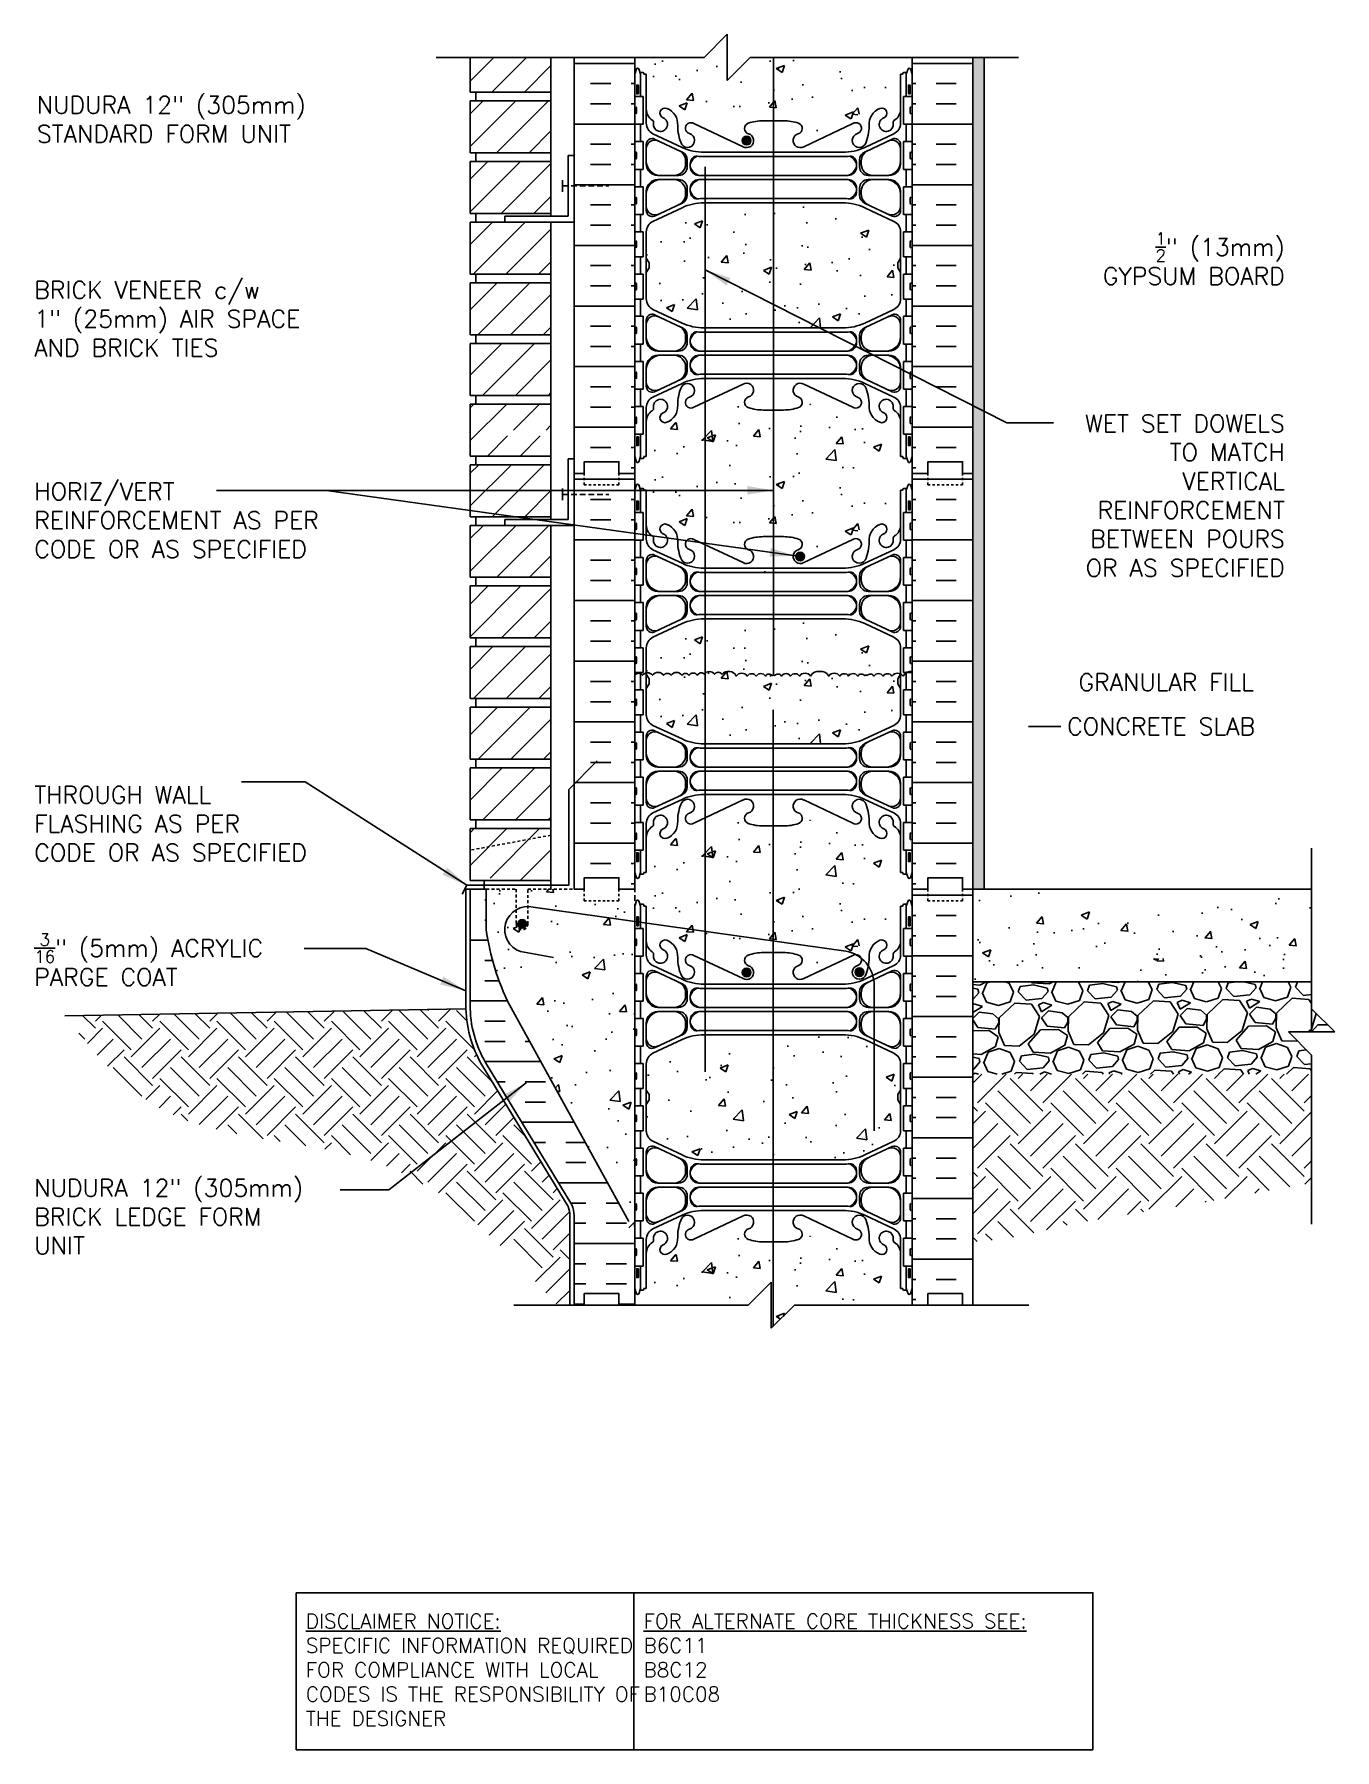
# Model space of a CAD drawing. Header units: inches. Extents: x 43.7 to 99.9, y 14.4 to 88.7.
import ezdxf
from ezdxf.enums import TextEntityAlignment as Align

# ---------------------------------------------------------------- set-up
doc = ezdxf.new("R2010")
doc.units = ezdxf.units.IN
doc.header["$MEASUREMENT"] = 0
for name, pattern in [('DASHED2', [0.375, 0.25, -0.125]), ('DASHEDX2', [1.5, 1, -0.5]), ('HIDDEN2', [0.1875, 0.125, -0.0625])]:
    doc.linetypes.add(name, pattern=pattern)
for name, color, linetype in [('CUT PLANE', 9, 'Continuous'), ('HATCH', 12, 'Continuous'), ('Hidden2', 12, 'HIDDEN2'), ('line25', 2, 'Continuous'), ('LINE3', 3, 'Continuous'), ('LINE50', 5, 'Continuous'), ('LINE9', 9, 'Continuous'), ('TEXT', 4, 'Continuous'), ('Web_Edge', 9, 'Continuous')]:
    doc.layers.add(name, color=color, linetype=linetype)
doc.styles.add('DIM', font='romans.shx', dxfattribs={"width": 0.7})
doc.styles.add('ROMANS', font='romans.shx', dxfattribs={"height": 1.125})
doc.styles.get("Standard").update_dxf_attribs({"font": 'romans.shx', "height": 1.125})
doc.dimstyles.new('ext_12', dxfattribs={"dimscale": 12, "dimtxt": 0.09375, "dimasz": 0.09375, "dimexe": 0.09375, "dimexo": 0.0625, "dimgap": 0.0625, "dimtad": 1, "dimdec": 1, "dimzin": 3, "dimdsep": 46, "dimlunit": 4, "dimtxsty": 'DIM', "dimcen": 0.09, "dimdle": 0.09375, "dimclrt": 4, "dimadec": 0, "dimazin": 0, "dimtfac": 1, "dimtdec": 1, "dimtmove": 2, "dimatfit": 3, "dimfxl": 0, "dimfrac": 2, "dimtolj": 1, "dimtzin": 0, "dimarcsym": 0})
pattern_1 = [(50, (20.6646, -33.1206), (3.5863, -0.31376), [0.375, -4.125]), (355, (20.6646, -33.1206), (-0.69376, 3.76096), [0.3, -3.3]), (100.4514, (20.9635, -33.1467), (2.89255, 3.4472), [0.3187, -3.50571]), (46.184, (20.6646, -32.1206), (5.3362, -0.8276), [0.5625, -6.1875]), (96.6356, (21.1093, -32.1895), (4.67331, 4.8706), [0.47805, -5.25856]), (351.184, (20.6646, -32.1206), (4.6733, 4.8706), [0.45, -4.95]), (21, (21.1646, -32.3706), (2.984535, -2.013094), [0.375, -4.125]), (326, (21.1646, -32.3706), (1.21658, 3.62575), [0.3, -3.3]), (71.4514, (21.4133, -32.5383), (4.20111, 1.61265), [0.3187, -3.50571]), (37.5, (20.6646, -33.1206), (0.0608, 1.664469), [0, -3.26, 0, -3.35, 0, -3.3125]), (7.5, (20.6646, -33.1206), (1.315348, 1.972059), [0, -1.91, 0, -3.185, 0, -1.2625]), (327.5, (19.5496, -33.1206), (2.669112, -0.112774), [0, -1.25, 0, -3.9, 0, -5.175]), (317.5, (19.0496, -33.1206), (2.91593, 0.500525), [0, -1.625, 0, -2.59, 0, -3.675])]
pattern_2 = [(50, (109.2275, 13.7785), (3.5863, -0.31376), [0.375, -4.125]), (355, (109.2275, 13.7785), (-0.69376, 3.76096), [0.3, -3.3]), (100.451, (109.5264, 13.7524), (2.89255, 3.4472), [0.3187, -3.5057]), (46.184, (109.2275, 14.7785), (5.3362, -0.8276), [0.5625, -6.1875]), (96.636, (109.672, 14.7095), (4.6733, 4.8706), [0.47805, -5.25856]), (351.184, (109.2275, 14.7785), (4.6733, 4.8706), [0.45, -4.95]), (21, (109.7275, 14.5285), (2.98454, -2.0131), [0.375, -4.125]), (326, (109.7275, 14.5285), (1.21658, 3.62575), [0.3, -3.3]), (71.451, (109.9762, 14.3608), (4.2011, 1.61265), [0.3187, -3.5057]), (37.5, (109.2275, 13.7785), (0.0608, 1.66447), [0, -3.26, 0, -3.35, 0, -3.3125]), (7.5, (109.2275, 13.7785), (1.31535, 1.97206), [0, -1.91, 0, -3.185, 0, -1.2625]), (327.5, (108.1125, 13.7785), (2.669112, -0.112774), [0, -1.25, 0, -3.9, 0, -5.175]), (317.5, (107.6125, 13.7785), (2.91593, 0.50052), [0, -1.625, 0, -2.59, 0, -3.675])]
pattern_3 = [(50, (103.2275, 13.7785), (3.5863, -0.31376), [0.375, -4.125]), (355, (103.2275, 13.7785), (-0.69376, 3.76096), [0.3, -3.3]), (100.4514, (103.5264, 13.7524), (2.89255, 3.4472), [0.3187, -3.50571]), (46.184, (103.2275, 14.7785), (5.3362, -0.8276), [0.5625, -6.1875]), (96.636, (103.672, 14.7095), (4.6733, 4.8706), [0.47805, -5.25856]), (351.184, (103.2275, 14.7785), (4.6733, 4.8706), [0.45, -4.95]), (21, (103.7275, 14.5285), (2.98454, -2.0131), [0.375, -4.125]), (326, (103.7275, 14.5285), (1.21658, 3.62575), [0.3, -3.3]), (71.4514, (103.9762, 14.3608), (4.20111, 1.61265), [0.3187, -3.50571]), (37.5, (103.2275, 13.7785), (0.0608, 1.66447), [0, -3.26, 0, -3.35, 0, -3.3125]), (7.5, (103.2275, 13.7785), (1.31535, 1.97206), [0, -1.91, 0, -3.185, 0, -1.2625]), (327.5, (102.1125, 13.7785), (2.669112, -0.112774), [0, -1.25, 0, -3.9, 0, -5.175]), (317.5, (101.6125, 13.7785), (2.91593, 0.500525), [0, -1.625, 0, -2.59, 0, -3.675])]
pattern_4 = [(50, (103.2275, 31.7785), (3.5863, -0.31376), [0.375, -4.125]), (355, (103.2275, 31.7785), (-0.69376, 3.76096), [0.3, -3.3]), (100.4514, (103.5264, 31.7524), (2.89255, 3.4472), [0.3187, -3.50571]), (46.184, (103.2275, 32.7785), (5.3362, -0.8276), [0.5625, -6.1875]), (96.636, (103.672, 32.7095), (4.6733, 4.8706), [0.47805, -5.25856]), (351.184, (103.2275, 32.7785), (4.6733, 4.8706), [0.45, -4.95]), (21, (103.7275, 32.5285), (2.98454, -2.0131), [0.375, -4.125]), (326, (103.7275, 32.5285), (1.21658, 3.62575), [0.3, -3.3]), (71.4514, (103.9762, 32.3608), (4.20111, 1.61265), [0.3187, -3.50571]), (37.5, (103.2275, 31.7785), (0.0608, 1.66447), [0, -3.26, 0, -3.35, 0, -3.3125]), (7.5, (103.2275, 31.7785), (1.31535, 1.97206), [0, -1.91, 0, -3.185, 0, -1.2625]), (327.5, (102.1125, 31.7785), (2.669112, -0.112774), [0, -1.25, 0, -3.9, 0, -5.175]), (317.5, (101.6125, 31.7785), (2.91593, 0.500525), [0, -1.625, 0, -2.59, 0, -3.675])]

msp = doc.modelspace()

# ---------------------------------------------------------------- texts
at = {"layer": 'TEXT', "style": 'ROMANS'}
for s, p in [(' GRANULAR FILL', (88.33, 60.621)), (' CONCRETE SLAB', (87.838, 58.712))]:
    msp.add_text(s, height=0.75, dxfattribs=at).set_placement(p, align=Align.MIDDLE_LEFT)
at = {"layer": 'TEXT', "char_height": 0.75, "attachment_point": 4, "style": 'ROMANS'}
for s, insert, width in [('NUDURA 12" (305mm)  STANDARD FORM UNIT', (43.775, 84.977), 14.92951), ('BRICK VENEER c/w \\P1" (25mm) AIR SPACE\\PAND BRICK TIES', (43.662, 76.348), 17.20614), ('THROUGH WALL FLASHING AS PER CODE OR AS SPECIFIED', (43.662, 54.497), 13.06096), ('\\A1;{\\H0.7x;\\S3/16;}" (5mm) ACRYLIC PARGE COAT ', (43.662, 48.615), 13.06096), ('NUDURA 12" (305mm) BRICK LEDGE FORM UNIT', (43.662, 37.49), 13.06096)]:
    msp.add_mtext(s, dxfattribs=dict(at, insert=insert, width=width))
at = {"layer": 'TEXT', "linetype": 'DASHEDX2', "char_height": 0.75, "style": 'ROMANS'}
for s, insert, width, attachment_point in [('\\A1; {\\H0.7x;\\S1/2;}" (13mm) GYPSUM BOARD', (97.772, 78.953), 10.16974, 6), ('\\A1;WET SET DOWELS TO MATCH VERTICAL REINFORCEMENT BETWEEN POURS OR AS SPECIFIED', (97.772, 68.696), 10.16974, 6), ('HORIZ/VERT REINFORCEMENT AS PER CODE OR AS SPECIFIED', (43.662, 67.631), 15.3273, 4)]:
    msp.add_mtext(s, dxfattribs=dict(at, insert=insert, width=width, attachment_point=attachment_point))
at = {"layer": 'TEXT', "char_height": 0.63281, "attachment_point": 4}
for s, insert, width in [('{\\LDISCLAIMER NOTICE:}\\PSPECIFIC INFORMATION REQUIRED FOR COMPLIANCE WITH LOCAL CODES IS THE RESPONSIBILITY OF THE DESIGNER', (55.409, 17.882), 15.75264), ('{\\L\\PFOR ALTERNATE CORE THICKNESS SEE:\\P}B6C11\\PB8C12\\PB10C08', (70.025, 18.939), 26.24957)]:
    msp.add_mtext(s, dxfattribs=dict(at, insert=insert, width=width))

# ---------------------------------------------------------------- hatches: boundary and pattern name
h = msp.add_hatch()
h.set_pattern_fill('AR-CONC', color=12, scale=0.02, style=0)
h.set_pattern_definition([(50, (-1155.3733, -55.4044), (3.6436934, -0.318782), [0.381, -4.191]), (355, (-1155.3733, -55.4044), (-0.704857, 3.821133), [0.3048, -3.3528]), (100.451, (-1155.0697, -55.431), (2.93885, 3.502334), [0.3238, -3.5618]), (46.1842, (-1155.3733, -54.3884), (5.421581, -0.840847), [0.5715, -6.2865]), (96.6356, (-1154.9215, -54.4584), (4.748085, 4.948511), [0.4857, -5.3427]), (351.184, (-1155.3733, -54.3884), (4.748092, 4.948502), [0.4572, -5.0292]), (21, (-1154.8653, -54.6424), (3.0322976, -2.0453104), [0.381, -4.191]), (326, (-1154.8653, -54.6424), (1.236041, 3.683759), [0.3048, -3.3528]), (71.4514, (-1154.6127, -54.8128), (4.26833, 1.638457), [0.3238, -3.5618]), (37.5, (-1155.3733, -55.4044), (0.061772, 1.6911008), [0, -3.31216, 0, -3.4036, 0, -3.3655]), (7.5, (-1155.3733, -55.4044), (1.3363933, 2.0036115), [0, -1.94056, 0, -3.23596, 0, -1.2827]), (327.5, (-1156.5062, -55.4044), (2.7118119, -0.1145749), [0, -1.27, 0, -3.9624, 0, -5.2578]), (317.5, (-1157.0142, -55.4044), (2.9625836, 0.50853), [0, -1.651, 0, -2.63144, 0, -3.7338])])
h.paths.add_polyline_path([(85.602, 51.661), (85.602, 48.919), (85.602, 48.661), (98.929, 48.661), (98.929, 51.661)])
h.paths.add_polyline_path([(85.602, 51.661), (84.268, 51.661), (84.268, 48.661), (85.602, 48.661), (85.602, 48.919)])
h = msp.add_hatch()
h.set_pattern_fill('AR-CONC', color=12, scale=0.5, style=0)
h.set_pattern_definition(pattern_2)
h.paths.add_polyline_path([(85.602, 48.661), (85.602, 47.661), (98.929, 47.661), (98.929, 48.661)])
at = {"layer": 'HATCH'}
h = msp.add_hatch(dxfattribs=at)
h.set_pattern_fill('AR-CONC', color=256, scale=0.5, style=0)
h.set_pattern_definition([(50, (103.2275, 49.7785), (3.5863, -0.31376), [0.375, -4.125]), (355, (103.2275, 49.7785), (-0.69376, 3.76096), [0.3, -3.3]), (100.4514, (103.5264, 49.7524), (2.89255, 3.4472), [0.3187, -3.5057]), (46.184, (103.2275, 50.7785), (5.3362, -0.8276), [0.5625, -6.1875]), (96.636, (103.672, 50.7095), (4.6733, 4.8706), [0.47805, -5.25856]), (351.184, (103.2275, 50.7785), (4.6733, 4.8706), [0.45, -4.95]), (21, (103.7275, 50.5285), (2.98454, -2.0131), [0.375, -4.125]), (326, (103.7275, 50.5285), (1.21658, 3.62575), [0.3, -3.3]), (71.4514, (103.9762, 50.3608), (4.20111, 1.61265), [0.3187, -3.5057]), (37.5, (103.2275, 49.7785), (0.0608, 1.66447), [0, -3.26, 0, -3.35, 0, -3.3125]), (7.5, (103.2275, 49.7785), (1.31535, 1.97206), [0, -1.91, 0, -3.185, 0, -1.2625]), (327.5, (102.1125, 49.7785), (2.669112, -0.112774), [0, -1.25, 0, -3.9, 0, -5.175]), (317.5, (101.6125, 49.7785), (2.91593, 0.50052), [0, -1.625, 0, -2.59, 0, -3.675])])
h.paths.add_polyline_path([(75.643, 87.661), (74.643, 87.661), (73.643, 86.661), (73.643, 88.661), (72.643, 87.661), (69.643, 87.661), (69.67, 87.643), (69.698, 87.625), (69.725, 87.607), (69.752, 87.589), (69.779, 87.571), (69.806, 87.553), (69.832, 87.535), (69.858, 87.516), (69.884, 87.497), (69.91, 87.479), (69.935, 87.459), (69.96, 87.44), (69.984, 87.421), (70.008, 87.401), (70.031, 87.381), (70.054, 87.36), (70.076, 87.339), (70.098, 87.318), (70.119, 87.297), (70.139, 87.275), (70.158, 87.252), (70.177, 87.229), (70.194, 87.206), (70.211, 87.182), (70.227, 87.158), (70.242, 87.133), (70.256, 87.107), (70.269, 87.081), (70.281, 87.054), (70.291, 87.027), (70.301, 86.999), (70.309, 86.97), (70.317, 86.941), (70.323, 86.911), (70.329, 86.881), (70.333, 86.85), (70.337, 86.819), (70.34, 86.787), (70.342, 86.755), (70.344, 86.723), (70.345, 86.69), (70.346, 86.658), (70.347, 86.625), (70.347, 86.592), (70.347, 86.559), (70.346, 86.526), (70.346, 86.493), (70.346, 86.46), (70.345, 86.427), (70.345, 86.394), (70.345, 86.362), (70.346, 86.33), (70.346, 86.298), (70.347, 86.266), (70.349, 86.235), (70.351, 86.204), (70.354, 86.174), (70.357, 86.144), (70.361, 86.115), (70.366, 86.087), (70.372, 86.059), (70.379, 86.032), (70.387, 86.006), (70.396, 85.98), (70.406, 85.955), (70.418, 85.932), (70.431, 85.909), (70.445, 85.887), (70.461, 85.866), (70.478, 85.847), (70.497, 85.828), (70.517, 85.81), (70.538, 85.793), (70.561, 85.777), (70.584, 85.762), (70.609, 85.748), (70.635, 85.734), (70.662, 85.721), (70.689, 85.709), (70.717, 85.697), (70.746, 85.685), (70.776, 85.674), (70.806, 85.664), (70.837, 85.654), (70.868, 85.644), (70.899, 85.634), (70.93, 85.625), (70.962, 85.615), (70.994, 85.606), (71.026, 85.597), (71.057, 85.588), (71.089, 85.579), (71.12, 85.569), (71.151, 85.56), (71.181, 85.55), (71.212, 85.54), (71.242, 85.53), (71.271, 85.52), (71.301, 85.509), (71.33, 85.499), (71.358, 85.488), (71.387, 85.477), (71.415, 85.466), (71.443, 85.454), (71.471, 85.443), (71.498, 85.431), (71.526, 85.419), (71.553, 85.407), (71.58, 85.395), (71.607, 85.382), (71.633, 85.37), (71.66, 85.357), (71.686, 85.344), (71.712, 85.331), (71.738, 85.318), (71.764, 85.305), (71.79, 85.291), (71.816, 85.277), (71.842, 85.264), (71.867, 85.25), (71.893, 85.235), (71.919, 85.221), (71.944, 85.207), (71.97, 85.192), (71.995, 85.177), (72.021, 85.162), (72.046, 85.147), (72.072, 85.132), (72.098, 85.117), (72.123, 85.102), (72.149, 85.086), (72.175, 85.07), (72.201, 85.054), (72.227, 85.039), (72.253, 85.022), (72.279, 85.006), (72.306, 84.99), (72.332, 84.973), (72.359, 84.957), (72.386, 84.94), (72.413, 84.923), (72.44, 84.906), (72.468, 84.889), (72.495, 84.872), (72.523, 84.855), (72.551, 84.838), (72.579, 84.821), (72.608, 84.803), (72.636, 84.786), (72.665, 84.769), (72.694, 84.753), (72.722, 84.736), (72.751, 84.719), (72.78, 84.703), (72.81, 84.687), (72.839, 84.671), (72.868, 84.656), (72.897, 84.64), (72.927, 84.626), (72.956, 84.611), (72.986, 84.597), (73.015, 84.584), (73.045, 84.571), (73.074, 84.558), (73.104, 84.546), (73.133, 84.535), (73.162, 84.524), (73.192, 84.514), (73.221, 84.505), (73.25, 84.496), (73.28, 84.488), (73.309, 84.481), (73.338, 84.474), (73.367, 84.468), (73.396, 84.463), (73.424, 84.459), (73.453, 84.456), (73.481, 84.454), (73.51, 84.453), (73.538, 84.453), (73.566, 84.454), (73.594, 84.456), (73.621, 84.459), (73.649, 84.463), (73.676, 84.468), (73.703, 84.474), (73.73, 84.482), (73.757, 84.491), (73.783, 84.501), (73.809, 84.512), (73.835, 84.524), (73.861, 84.537), (73.887, 84.551), (73.912, 84.566), (73.937, 84.582), (73.963, 84.598), (73.988, 84.616), (74.013, 84.633), (74.038, 84.651), (74.063, 84.67), (74.087, 84.688), (74.112, 84.708), (74.137, 84.727), (74.162, 84.746), (74.187, 84.766), (74.211, 84.785), (74.236, 84.805), (74.261, 84.824), (74.286, 84.843), (74.311, 84.862), (74.336, 84.88), (74.361, 84.898), (74.387, 84.916), (74.412, 84.933), (74.438, 84.949), (74.464, 84.965), (74.489, 84.979), (74.516, 84.993), (74.542, 85.006), (74.569, 85.018), (74.595, 85.029), (74.623, 85.039), (74.65, 85.048), (74.677, 85.056), (74.705, 85.062), (74.733, 85.068), (74.761, 85.072), (74.79, 85.076), (74.819, 85.079), (74.847, 85.08), (74.876, 85.081), (74.906, 85.081), (74.935, 85.081), (74.965, 85.079), (74.994, 85.077), (75.024, 85.074), (75.054, 85.071), (75.085, 85.066), (75.115, 85.062), (75.145, 85.056), (75.176, 85.05), (75.206, 85.044), (75.237, 85.037), (75.268, 85.03), (75.299, 85.022), (75.33, 85.014), (75.361, 85.006), (75.392, 84.997), (75.424, 84.988), (75.455, 84.979), (75.486, 84.97), (75.517, 84.96), (75.549, 84.951), (75.58, 84.941), (75.612, 84.931), (75.643, 84.921)])
h.paths.add_polyline_path([(81.643, 87.661), (75.643, 87.661), (75.643, 84.921), (75.675, 84.931), (75.706, 84.941), (75.737, 84.951), (75.769, 84.96), (75.8, 84.97), (75.831, 84.979), (75.863, 84.988), (75.894, 84.997), (75.925, 85.006), (75.956, 85.014), (75.987, 85.022), (76.018, 85.03), (76.049, 85.037), (76.08, 85.044), (76.11, 85.05), (76.141, 85.056), (76.171, 85.062), (76.202, 85.066), (76.232, 85.071), (76.262, 85.074), (76.292, 85.077), (76.322, 85.079), (76.351, 85.081), (76.381, 85.081), (76.41, 85.081), (76.439, 85.08), (76.468, 85.079), (76.496, 85.076), (76.525, 85.072), (76.553, 85.068), (76.581, 85.062), (76.609, 85.056), (76.636, 85.048), (76.664, 85.039), (76.691, 85.029), (76.718, 85.018), (76.744, 85.006), (76.771, 84.993), (76.797, 84.979), (76.823, 84.965), (76.849, 84.949), (76.874, 84.933), (76.9, 84.916), (76.925, 84.898), (76.95, 84.88), (76.975, 84.862), (77, 84.843), (77.025, 84.824), (77.05, 84.805), (77.075, 84.785), (77.1, 84.766), (77.125, 84.746), (77.149, 84.727), (77.174, 84.708), (77.199, 84.688), (77.224, 84.67), (77.249, 84.651), (77.273, 84.633), (77.299, 84.616), (77.324, 84.598), (77.349, 84.582), (77.374, 84.566), (77.4, 84.551), (77.425, 84.537), (77.451, 84.524), (77.477, 84.512), (77.503, 84.501), (77.53, 84.491), (77.556, 84.482), (77.583, 84.474), (77.61, 84.468), (77.637, 84.463), (77.665, 84.459), (77.693, 84.456), (77.72, 84.454), (77.748, 84.453), (77.777, 84.453), (77.805, 84.454), (77.833, 84.456), (77.862, 84.459), (77.891, 84.463), (77.92, 84.468), (77.948, 84.474), (77.978, 84.481), (78.007, 84.488), (78.036, 84.496), (78.065, 84.505), (78.094, 84.514), (78.124, 84.524), (78.153, 84.535), (78.183, 84.546), (78.212, 84.558), (78.242, 84.571), (78.271, 84.584), (78.301, 84.597), (78.33, 84.611), (78.359, 84.626), (78.389, 84.64), (78.418, 84.656), (78.447, 84.671), (78.477, 84.687), (78.506, 84.703), (78.535, 84.719), (78.564, 84.736), (78.593, 84.753), (78.621, 84.769), (78.65, 84.786), (78.678, 84.803), (78.707, 84.821), (78.735, 84.838), (78.763, 84.855), (78.791, 84.872), (78.818, 84.889), (78.846, 84.906), (78.873, 84.923), (78.9, 84.94), (78.927, 84.957), (78.954, 84.973), (78.98, 84.99), (79.007, 85.006), (79.033, 85.022), (79.059, 85.039), (79.085, 85.054), (79.111, 85.07), (79.137, 85.086), (79.163, 85.102), (79.189, 85.117), (79.214, 85.132), (79.24, 85.147), (79.265, 85.162), (79.291, 85.177), (79.317, 85.192), (79.342, 85.207), (79.368, 85.221), (79.393, 85.235), (79.419, 85.25), (79.445, 85.264), (79.47, 85.277), (79.496, 85.291), (79.522, 85.305), (79.548, 85.318), (79.574, 85.331), (79.6, 85.344), (79.627, 85.357), (79.653, 85.37), (79.68, 85.382), (79.706, 85.395), (79.733, 85.407), (79.761, 85.419), (79.788, 85.431), (79.815, 85.443), (79.843, 85.454), (79.871, 85.466), (79.899, 85.477), (79.928, 85.488), (79.957, 85.499), (79.986, 85.509), (80.015, 85.52), (80.045, 85.53), (80.075, 85.54), (80.105, 85.55), (80.135, 85.56), (80.166, 85.569), (80.198, 85.579), (80.229, 85.588), (80.261, 85.597), (80.292, 85.606), (80.324, 85.615), (80.356, 85.625), (80.387, 85.634), (80.419, 85.644), (80.449, 85.654), (80.48, 85.664), (80.51, 85.674), (80.54, 85.685), (80.569, 85.697), (80.597, 85.709), (80.625, 85.721), (80.651, 85.734), (80.677, 85.748), (80.702, 85.762), (80.726, 85.777), (80.748, 85.793), (80.77, 85.81), (80.79, 85.828), (80.808, 85.847), (80.826, 85.866), (80.841, 85.887), (80.856, 85.909), (80.869, 85.932), (80.88, 85.955), (80.89, 85.98), (80.899, 86.006), (80.907, 86.032), (80.914, 86.059), (80.92, 86.087), (80.925, 86.115), (80.929, 86.144), (80.933, 86.174), (80.935, 86.204), (80.937, 86.235), (80.939, 86.266), (80.94, 86.298), (80.941, 86.33), (80.941, 86.362), (80.941, 86.394), (80.941, 86.427), (80.941, 86.46), (80.94, 86.493), (80.94, 86.526), (80.94, 86.559), (80.939, 86.592), (80.94, 86.625), (80.94, 86.658), (80.941, 86.69), (80.942, 86.723), (80.944, 86.755), (80.946, 86.787), (80.949, 86.819), (80.953, 86.85), (80.958, 86.881), (80.963, 86.911), (80.969, 86.941), (80.977, 86.97), (80.985, 86.999), (80.995, 87.027), (81.006, 87.054), (81.017, 87.081), (81.03, 87.107), (81.044, 87.133), (81.059, 87.158), (81.075, 87.182), (81.092, 87.206), (81.11, 87.229), (81.128, 87.252), (81.148, 87.275), (81.168, 87.297), (81.188, 87.318), (81.21, 87.339), (81.232, 87.36), (81.255, 87.381), (81.278, 87.401), (81.302, 87.421), (81.326, 87.44), (81.351, 87.459), (81.376, 87.479), (81.402, 87.497), (81.428, 87.516), (81.454, 87.535), (81.481, 87.553), (81.507, 87.571), (81.534, 87.589), (81.561, 87.607), (81.589, 87.625), (81.616, 87.643)])
h = msp.add_hatch(dxfattribs=at)
h.set_pattern_fill('ANSI31', color=256, scale=8, style=0)
h.set_pattern_definition([(45, (-48.0039, -103.0836), (-0.707107, 0.707107), [])])
h.paths.add_polyline_path([(66.018, 87.661), (62.518, 87.661), (62.518, 86.161), (66.018, 86.161)])
h.paths.add_polyline_path([(66.018, 85.786), (62.518, 85.786), (62.518, 84.748), (65.462, 84.748), (66.018, 84.748)])
h.paths.add_polyline_path([(66.018, 84.748), (65.462, 84.748), (62.518, 84.748), (62.518, 83.536), (66.018, 83.536)])
h.paths.add_polyline_path([(66.018, 83.161), (62.518, 83.161), (62.518, 80.911), (66.018, 80.911)])
h.paths.add_polyline_path([(66.018, 80.536), (62.518, 80.536), (62.518, 78.286), (66.018, 78.286)])
h.paths.add_polyline_path([(66.018, 77.911), (62.518, 77.911), (62.518, 75.661), (66.018, 75.661)])
h.paths.add_polyline_path([(66.018, 75.286), (62.518, 75.286), (62.518, 73.036), (66.018, 73.036)])
h.paths.add_polyline_path([(66.018, 72.661), (62.518, 72.661), (62.518, 70.411), (66.018, 70.411), (66.018, 71.286), (64.018, 71.286), (64.018, 71.536), (66.018, 71.536)])
h.paths.add_polyline_path([(66.018, 70.036), (62.518, 70.036), (62.518, 67.786), (66.018, 67.786)])
h.paths.add_polyline_path([(66.018, 67.411), (62.518, 67.411), (62.518, 65.161), (66.018, 65.161)])
h.paths.add_polyline_path([(66.018, 64.786), (62.518, 64.786), (62.518, 63.365), (65.462, 63.365), (66.018, 63.365)])
h.paths.add_polyline_path([(66.018, 63.365), (65.462, 63.365), (62.518, 63.365), (62.518, 62.536), (66.018, 62.536)])
h.paths.add_polyline_path([(66.018, 62.161), (64.018, 62.161), (62.518, 62.161), (62.518, 59.911), (66.018, 59.911)])
h.paths.add_polyline_path([(66.018, 59.536), (62.518, 59.536), (62.518, 57.286), (66.018, 57.286)])
h.paths.add_polyline_path([(66.018, 56.911), (62.518, 56.911), (62.518, 54.661), (66.018, 54.661)])
h.paths.add_polyline_path([(66.018, 54.286), (62.518, 54.286), (62.518, 52.661), (62.964, 52.399), (63.577, 52.036), (66.018, 52.036)])
h = msp.add_hatch(dxfattribs=at)
h.set_pattern_fill('INSUL', color=256, scale=7, style=0)
h.set_pattern_definition([(0, (-2856.5185, -327.3486), (0, 2.625), []), (0, (-2856.5185, -326.4736), (0, 2.625), [0.875, -0.875]), (0, (-2856.5185, -325.5986), (0, 2.625), [0.875, -0.875])])
h.paths.add_polyline_path([(67.018, 69.661), (67.456, 69.661), (67.456, 70.161), (68.956, 70.161), (68.956, 69.661), (69.643, 69.661), (69.643, 87.661), (68.956, 87.661), (68.956, 88.161), (67.456, 88.161), (67.456, 87.661), (67.018, 87.661)])
h = msp.add_hatch(dxfattribs=at)
h.set_pattern_fill('INSUL', color=256, scale=7, style=0)
h.set_pattern_definition([(180, (3007.8047, -327.3486), (0, 2.625), []), (180, (3007.8047, -326.4736), (0, 2.625), [0.875, -0.875]), (180, (3007.8047, -325.5986), (0, 2.625), [0.875, -0.875])])
h.paths.add_polyline_path([(84.268, 69.661), (83.831, 69.661), (83.831, 70.161), (82.331, 70.161), (82.331, 69.661), (81.643, 69.661), (81.643, 87.661), (82.331, 87.661), (82.331, 88.161), (83.831, 88.161), (83.831, 87.661), (84.268, 87.661)])
h = msp.add_hatch(dxfattribs=at)
h.set_pattern_fill('AR-SAND', color=256, scale=0.25, style=0)
h.set_pattern_definition([(37.5, (109.22753, 13.7785), (-0.0157483, 0.481706), [0, -0.38, 0, -0.425, 0, -0.40625]), (7.5, (109.2275, 13.7785), (0.442444, 0.7055365), [0, -0.205, 0, -0.3425, 0, -0.13125]), (327.5, (108.92003, 13.7785), (0.7785355, 0.0014148), [0, -0.125, 0, -0.45, 0, -0.5875]), (317.5, (108.92, 13.7785), (0.7515317, 0.219419), [0, -0.0625, 0, -0.295, 0, -0.3375])])
h.paths.add_polyline_path([(84.768, 87.661), (84.268, 87.661), (84.268, 69.661), (84.268, 51.661), (84.768, 51.661)])
h = msp.add_hatch(dxfattribs=at)
h.set_pattern_fill('AR-CONC', color=256, scale=0.5, style=0)
h.set_pattern_definition(pattern_4)
h.paths.add_polyline_path([(81.143, 78.349), (81.023, 78.549), (81.023, 78.661), (81.023, 78.773), (81.143, 78.973), (81.143, 80.114, 0.291097), (80.855, 80.567), (79.597, 81.156, 0.109869), (78.643, 81.368), (75.643, 81.368), (75.643, 75.954), (78.643, 75.954, 0.109869), (79.597, 76.166), (80.855, 76.755, 0.291097), (81.143, 77.208)])
h.paths.add_polyline_path([(75.643, 81.368), (72.643, 81.368, 0.109869), (71.689, 81.156), (70.431, 80.567, 0.291097), (70.143, 80.114), (70.143, 78.973), (70.263, 78.773), (70.263, 78.661), (70.263, 78.549), (70.143, 78.349), (70.143, 77.208, 0.291097), (70.431, 76.755), (71.689, 76.166, 0.109869), (72.643, 75.954), (75.643, 75.954)])
h = msp.add_hatch(dxfattribs=at)
h.set_pattern_fill('AR-CONC', color=256, scale=0.5, style=0)
h.set_pattern_definition(pattern_4)
edge = h.paths.add_edge_path()
edge.add_spline(control_points=[(75.643, 66.921), (76.007, 67.035), (76.727, 67.261), (77.59, 66.132), (78.95, 66.967), (79.836, 67.528), (81.142, 67.792), (80.736, 69.067), (81.363, 69.477), (81.643, 69.661)], knot_values=[0, 0, 0, 0, 1.045997, 2.07067, 3.437907, 4.895321, 5.639021, 6.78548, 7.713103, 7.713103, 7.713103, 7.713103], degree=3, periodic=0)
edge.add_spline(control_points=[(81.643, 69.661), (81.363, 69.844), (80.736, 70.254), (81.142, 71.53), (79.836, 71.794), (78.95, 72.354), (77.59, 73.189), (76.727, 72.061), (76.007, 72.287), (75.643, 72.401)], knot_values=[0, 0, 0, 0, 0.927623, 2.074082, 2.817782, 4.275196, 5.642433, 6.667106, 7.713103, 7.713103, 7.713103, 7.713103], degree=3, periodic=0)
edge.add_line((75.643, 72.401), (75.643, 66.921))
edge = h.paths.add_edge_path()
edge.add_spline(control_points=[(75.643, 72.401), (75.279, 72.287), (74.559, 72.061), (73.696, 73.189), (72.336, 72.354), (71.45, 71.794), (70.145, 71.53), (70.55, 70.254), (69.923, 69.844), (69.643, 69.661)], knot_values=[0, 0, 0, 0, 1.045997, 2.07067, 3.437907, 4.895321, 5.639021, 6.78548, 7.713103, 7.713103, 7.713103, 7.713103], degree=3, periodic=0)
edge.add_spline(control_points=[(69.643, 69.661), (69.923, 69.477), (70.55, 69.067), (70.145, 67.792), (71.45, 67.528), (72.336, 66.967), (73.696, 66.132), (74.559, 67.261), (75.279, 67.035), (75.643, 66.921)], knot_values=[0, 0, 0, 0, 0.927623, 2.074082, 2.817782, 4.275196, 5.642433, 6.667106, 7.713103, 7.713103, 7.713103, 7.713103], degree=3, periodic=0)
edge.add_line((75.643, 66.921), (75.643, 72.401))
h = msp.add_hatch(dxfattribs=at)
h.set_pattern_fill('INSUL', color=256, scale=7, style=0)
h.set_pattern_definition([(0, (-2856.5185, -345.3486), (0, 2.625), []), (0, (-2856.5185, -344.4736), (0, 2.625), [0.875, -0.875]), (0, (-2856.5185, -343.5986), (0, 2.625), [0.875, -0.875])])
h.paths.add_polyline_path([(67.018, 51.661), (67.456, 51.661), (67.456, 52.161), (68.956, 52.161), (68.956, 51.661), (69.643, 51.661), (69.643, 69.661), (68.956, 69.661), (68.956, 70.161), (67.456, 70.161), (67.456, 69.661), (67.018, 69.661)])
h = msp.add_hatch(dxfattribs=at)
h.set_pattern_fill('INSUL', color=256, scale=7, style=0)
h.set_pattern_definition([(180, (3007.8047, -345.3486), (0, 2.625), []), (180, (3007.8047, -344.4736), (0, 2.625), [0.875, -0.875]), (180, (3007.8047, -343.5986), (0, 2.625), [0.875, -0.875])])
h.paths.add_polyline_path([(84.268, 51.661), (83.831, 51.661), (83.831, 52.161), (82.331, 52.161), (82.331, 51.661), (81.643, 51.661), (81.643, 69.661), (82.331, 69.661), (82.331, 70.161), (83.831, 70.161), (83.831, 69.661), (84.268, 69.661)])
h = msp.add_hatch(dxfattribs=at)
h.set_pattern_fill('AR-CONC', color=256, scale=0.5, style=0)
h.set_pattern_definition(pattern_1)
h.paths.add_polyline_path([(76.799, 65.345, 0.414214), (76.674, 65.47), (75.235, 65.47, 1), (75.235, 65.036), (76.674, 65.036, 0.414214), (76.799, 65.161)])
h = msp.add_hatch(dxfattribs=at)
h.set_pattern_fill('AR-CONC', color=256, scale=0.5, style=0)
h.set_pattern_definition(pattern_3)
h.paths.add_polyline_path([(81.143, 60.349), (81.023, 60.549), (81.023, 60.661), (81.023, 60.773), (81.143, 60.973), (81.143, 62.114, 0.291097), (80.855, 62.567), (79.597, 63.156, 0.109869), (78.643, 63.368), (75.643, 63.368), (75.643, 57.954), (78.643, 57.954, 0.109869), (79.597, 58.166), (80.855, 58.755, 0.291097), (81.143, 59.208)])
h.paths.add_polyline_path([(75.643, 63.368), (72.643, 63.368, 0.109869), (71.689, 63.156), (70.431, 62.567, 0.291097), (70.143, 62.114), (70.143, 60.973), (70.263, 60.773), (70.263, 60.661), (70.263, 60.549), (70.143, 60.349), (70.143, 59.208, 0.291097), (70.431, 58.755), (71.689, 58.166, 0.109869), (72.643, 57.954), (75.643, 57.954)])
h = msp.add_hatch(dxfattribs=at)
h.set_pattern_fill('AR-CONC', color=256, scale=0.5, style=0)
h.set_pattern_definition(pattern_1)
h.paths.add_polyline_path([(74.649, 63.599, -0.00037), (74.643, 63.599, -0.025256), (74.262, 63.617), (74.262, 61.014, -0.25533), (74.513, 60.89, -0.180212), (74.648, 60.983)])
h = msp.add_hatch(dxfattribs=at)
h.set_pattern_fill('AR-CONC', color=256, scale=0.5, style=0)
h.set_pattern_definition(pattern_3)
edge = h.paths.add_edge_path()
edge.add_spline(control_points=[(75.643, 48.921), (76.007, 49.035), (76.727, 49.261), (77.59, 48.132), (78.95, 48.967), (79.836, 49.528), (81.142, 49.792), (80.736, 51.067), (81.363, 51.477), (81.643, 51.661)], knot_values=[0, 0, 0, 0, 1.045997, 2.07067, 3.437907, 4.895321, 5.639021, 6.78548, 7.713103, 7.713103, 7.713103, 7.713103], degree=3, periodic=0)
edge.add_spline(control_points=[(81.643, 51.661), (81.363, 51.844), (80.736, 52.254), (81.142, 53.53), (79.836, 53.794), (78.95, 54.354), (77.59, 55.189), (76.727, 54.061), (76.007, 54.287), (75.643, 54.401)], knot_values=[0, 0, 0, 0, 0.927623, 2.074082, 2.817782, 4.275196, 5.642433, 6.667106, 7.713103, 7.713103, 7.713103, 7.713103], degree=3, periodic=0)
edge.add_line((75.643, 54.401), (75.643, 48.921))
edge = h.paths.add_edge_path()
edge.add_spline(control_points=[(75.643, 54.401), (75.279, 54.287), (74.559, 54.061), (73.696, 55.189), (72.336, 54.354), (71.45, 53.794), (70.145, 53.53), (70.55, 52.254), (69.923, 51.844), (69.643, 51.661)], knot_values=[0, 0, 0, 0, 1.045997, 2.07067, 3.437907, 4.895321, 5.639021, 6.78548, 7.713103, 7.713103, 7.713103, 7.713103], degree=3, periodic=0)
edge.add_spline(control_points=[(69.643, 51.661), (69.923, 51.477), (70.55, 51.067), (70.145, 49.792), (71.45, 49.528), (72.336, 48.967), (73.696, 48.132), (74.559, 49.261), (75.279, 49.035), (75.643, 48.921)], knot_values=[0, 0, 0, 0, 0.927623, 2.074082, 2.817782, 4.275196, 5.642433, 6.667106, 7.713103, 7.713103, 7.713103, 7.713103], degree=3, periodic=0)
edge.add_line((75.643, 48.921), (75.643, 54.401))
h = msp.add_hatch(dxfattribs=at)
h.set_pattern_fill('INSUL', color=256, scale=7, style=0)
h.set_pattern_definition([(180, (3007.8047, -363.3486), (0, 2.625), []), (180, (3007.8047, -362.4736), (0, 2.625), [0.875, -0.875]), (180, (3007.8047, -361.5986), (0, 2.625), [0.875, -0.875])])
h.paths.add_polyline_path([(84.268, 33.661), (83.831, 33.661), (83.831, 34.161), (82.331, 34.161), (82.331, 33.661), (81.643, 33.661), (81.643, 51.661), (82.331, 51.661), (82.331, 52.161), (83.831, 52.161), (83.831, 51.661), (84.268, 51.661)])
h = msp.add_hatch(dxfattribs=at)
h.set_pattern_fill('INSUL', color=256, scale=7, style=0)
h.set_pattern_definition([(0, (-2932.8476, -388.9214), (0, 2.625), []), (0, (-2932.8476, -388.0464), (0, 2.625), [0.875, -0.875]), (0, (-2932.8476, -387.1714), (0, 2.625), [0.875, -0.875])])
h.paths.add_polyline_path([(64.218, 46.661, -0.079579), (63.218, 49.911), (63.218, 51.661), (62.518, 51.661), (62.518, 46.661, 0.131652), (63.188, 44.161), (66.926, 38.011, -0.10438), (67.018, 37.536), (67.018, 33.661), (67.456, 33.661), (67.456, 34.161), (68.956, 34.161), (68.956, 33.661), (69.643, 33.661), (69.643, 36.911), (69.393, 36.911), (69.393, 37.286)])
h = msp.add_hatch(dxfattribs=at)
h.set_pattern_fill('AR-CONC', color=256, scale=0.5, style=0)
h.set_pattern_definition([(50, (103.2275, 13.7785), (3.5863, -0.31376), [0.375, -4.125]), (355, (103.2275, 13.7785), (-0.69376, 3.76096), [0.3, -3.3]), (100.4514, (103.5264, 13.7524), (2.89255, 3.4472), [0.3187, -3.5057]), (46.184, (103.2275, 14.7785), (5.3362, -0.8276), [0.5625, -6.1875]), (96.636, (103.672, 14.7095), (4.6733, 4.8706), [0.47805, -5.25856]), (351.184, (103.2275, 14.7785), (4.6733, 4.8706), [0.45, -4.95]), (21, (103.7275, 14.5285), (2.98454, -2.0131), [0.375, -4.125]), (326, (103.7275, 14.5285), (1.21658, 3.62575), [0.3, -3.3]), (71.4514, (103.9762, 14.3608), (4.20111, 1.61265), [0.3187, -3.5057]), (37.5, (103.2275, 13.7785), (0.0608, 1.66447), [0, -3.26, 0, -3.35, 0, -3.3125]), (7.5, (103.2275, 13.7785), (1.31535, 1.97206), [0, -1.91, 0, -3.185, 0, -1.2625]), (327.5, (102.1125, 13.7785), (2.669112, -0.112774), [0, -1.25, 0, -3.9, 0, -5.175]), (317.5, (101.6125, 13.7785), (2.91593, 0.50052), [0, -1.625, 0, -2.59, 0, -3.675])])
h.paths.add_polyline_path([(69.643, 51.661), (68.956, 51.661), (68.956, 51.161), (67.456, 51.161), (67.456, 51.661), (67.018, 51.661), (66.099, 51.661), (66.127, 51.524), (65.828, 51.545), (65.922, 51.661), (65.018, 51.661), (65.018, 50.161, -1), (64.518, 50.161), (64.518, 51.661), (63.218, 51.661), (63.218, 49.911, 0.079579), (64.218, 46.661), (69.393, 37.286), (69.393, 36.911), (69.643, 36.911)])
h = msp.add_hatch(dxfattribs=at)
h.set_pattern_fill('AR-CONC', color=256, scale=0.5, style=0)
h.set_pattern_definition(pattern_2)
h.paths.add_polyline_path([(85.602, 48.661), (84.268, 48.661), (84.268, 47.661), (85.602, 47.661)])
h = msp.add_hatch(dxfattribs=at)
h.set_pattern_fill('EARTH', color=256, scale=7, angle=45, style=0)
h.set_pattern_definition([(45, (103.2275, 13.7785), (2e-16, 2.474874), [1.75, -1.75]), (45, (102.7635, 14.2426), (2e-16, 2.474874), [1.75, -1.75]), (45, (102.2994, 14.7066), (2e-16, 2.474874), [1.75, -1.75]), (135, (102.2994, 15.016), (-2.474874, 2e-16), [1.75, -1.75]), (135, (102.7635, 15.48), (-2.474874, 2e-16), [1.75, -1.75]), (135, (103.2275, 15.944), (-2.474874, 2e-16), [1.75, -1.75])])
edge = h.paths.add_edge_path()
edge.add_line((62.333, 46.492), (44.983, 46.189))
edge.add_spline(control_points=[(44.983, 46.189), (46.16, 44.716), (49.55, 40.477), (59.312, 41.221), (64.013, 36.137), (66.303, 33.661)], knot_values=[0, 0, 0, 0, 5.445163, 15.676074, 25.389883, 25.389883, 25.389883, 25.389883], degree=3, periodic=0)
edge.add_line((66.303, 33.661), (66.831, 33.661))
edge.add_line((66.831, 33.661), (66.831, 37.537))
edge.add_arc((65.847, 37.555), 0.984, 358.97193, 382.1268)
edge.add_line((66.758, 37.926), (63.027, 44.065))
edge.add_arc((67.518, 46.661), 5.188, 181.86902, 210.02356, ccw=False)
h = msp.add_hatch(dxfattribs=at)
h.set_pattern_fill('AR-CONC', color=256, scale=0.5, style=0)
h.set_pattern_definition(pattern_3)
h.paths.add_polyline_path([(81.023, 42.773), (81.143, 42.973), (81.143, 44.114, 0.291097), (80.855, 44.567), (79.597, 45.156, 0.109869), (78.643, 45.368), (75.643, 45.368), (75.643, 39.954), (78.643, 39.954, 0.109869), (79.597, 40.166), (80.855, 40.755, 0.291097), (81.143, 41.208), (81.143, 42.349), (81.023, 42.549), (81.023, 42.661)])
h.paths.add_polyline_path([(75.643, 45.368), (72.643, 45.368, 0.109869), (71.689, 45.156), (70.431, 44.567, 0.291097), (70.143, 44.114), (70.143, 42.973), (70.263, 42.773), (70.263, 42.661), (70.263, 42.549), (70.143, 42.349), (70.143, 41.208, 0.291097), (70.431, 40.755), (71.689, 40.166, 0.109869), (72.643, 39.954), (75.643, 39.954)])
h = msp.add_hatch(dxfattribs=at)
h.set_pattern_fill('AR-CONC', color=256, scale=0.5, style=0)
h.set_pattern_definition([(50, (103.2275, -4.2215), (3.5863, -0.31376), [0.375, -4.125]), (355, (103.2275, -4.2215), (-0.69376, 3.76096), [0.3, -3.3]), (100.4514, (103.5264, -4.2476), (2.89255, 3.4472), [0.3187, -3.5057]), (46.184, (103.2275, -3.2215), (5.3362, -0.8276), [0.5625, -6.1875]), (96.636, (103.672, -3.2905), (4.6733, 4.8706), [0.47805, -5.25856]), (351.184, (103.2275, -3.2215), (4.6733, 4.8706), [0.45, -4.95]), (21, (103.7275, -3.4715), (2.98454, -2.0131), [0.375, -4.125]), (326, (103.7275, -3.4715), (1.21658, 3.62575), [0.3, -3.3]), (71.4514, (103.9762, -3.6392), (4.20111, 1.61265), [0.3187, -3.5057]), (37.5, (103.2275, -4.2215), (0.0608, 1.66447), [0, -3.26, 0, -3.35, 0, -3.3125]), (7.5, (103.2275, -4.2215), (1.31535, 1.97206), [0, -1.91, 0, -3.185, 0, -1.2625]), (327.5, (102.1125, -4.2215), (2.669112, -0.112774), [0, -1.25, 0, -3.9, 0, -5.175]), (317.5, (101.6125, -4.2215), (2.91593, 0.50052), [0, -1.625, 0, -2.59, 0, -3.675])])
h.paths.add_polyline_path([(69.643, 33.661), (74.549, 33.661), (75.549, 34.661), (75.549, 32.661), (75.643, 32.755), (75.643, 36.401), (75.612, 36.391), (75.58, 36.381), (75.549, 36.371), (75.517, 36.362), (75.486, 36.352), (75.455, 36.343), (75.424, 36.334), (75.392, 36.325), (75.361, 36.316), (75.33, 36.308), (75.299, 36.3), (75.268, 36.292), (75.237, 36.285), (75.206, 36.278), (75.176, 36.271), (75.145, 36.265), (75.115, 36.26), (75.085, 36.255), (75.054, 36.251), (75.024, 36.248), (74.994, 36.245), (74.965, 36.242), (74.935, 36.241), (74.906, 36.24), (74.876, 36.24), (74.847, 36.241), (74.819, 36.243), (74.79, 36.246), (74.761, 36.249), (74.733, 36.254), (74.705, 36.259), (74.677, 36.266), (74.65, 36.274), (74.623, 36.282), (74.595, 36.292), (74.569, 36.303), (74.542, 36.315), (74.516, 36.328), (74.489, 36.342), (74.464, 36.357), (74.438, 36.373), (74.412, 36.389), (74.387, 36.406), (74.361, 36.423), (74.336, 36.441), (74.311, 36.46), (74.286, 36.479), (74.261, 36.498), (74.236, 36.517), (74.211, 36.536), (74.187, 36.556), (74.162, 36.575), (74.137, 36.595), (74.112, 36.614), (74.087, 36.633), (74.063, 36.652), (74.038, 36.671), (74.013, 36.689), (73.988, 36.706), (73.963, 36.723), (73.937, 36.74), (73.912, 36.755), (73.887, 36.77), (73.861, 36.784), (73.835, 36.798), (73.809, 36.81), (73.783, 36.821), (73.757, 36.831), (73.73, 36.84), (73.703, 36.847), (73.676, 36.854), (73.649, 36.859), (73.621, 36.863), (73.594, 36.866), (73.566, 36.868), (73.538, 36.869), (73.51, 36.869), (73.481, 36.867), (73.453, 36.865), (73.424, 36.862), (73.396, 36.858), (73.367, 36.853), (73.338, 36.848), (73.309, 36.841), (73.28, 36.834), (73.25, 36.826), (73.221, 36.817), (73.192, 36.808), (73.162, 36.797), (73.133, 36.787), (73.104, 36.775), (73.074, 36.763), (73.045, 36.751), (73.015, 36.738), (72.986, 36.724), (72.956, 36.71), (72.927, 36.696), (72.897, 36.681), (72.868, 36.666), (72.839, 36.651), (72.81, 36.635), (72.78, 36.619), (72.751, 36.602), (72.722, 36.586), (72.694, 36.569), (72.665, 36.552), (72.636, 36.535), (72.608, 36.518), (72.579, 36.501), (72.551, 36.484), (72.523, 36.467), (72.495, 36.45), (72.468, 36.432), (72.44, 36.415), (72.413, 36.398), (72.386, 36.382), (72.359, 36.365), (72.332, 36.348), (72.306, 36.332), (72.279, 36.316), (72.253, 36.299), (72.227, 36.283), (72.201, 36.267), (72.175, 36.251), (72.149, 36.236), (72.123, 36.22), (72.098, 36.205), (72.072, 36.189), (72.046, 36.174), (72.021, 36.159), (71.995, 36.144), (71.97, 36.13), (71.944, 36.115), (71.919, 36.101), (71.893, 36.086), (71.867, 36.072), (71.842, 36.058), (71.816, 36.044), (71.79, 36.031), (71.764, 36.017), (71.738, 36.004), (71.712, 35.991), (71.686, 35.978), (71.66, 35.965), (71.633, 35.952), (71.607, 35.939), (71.58, 35.927), (71.553, 35.915), (71.526, 35.903), (71.498, 35.891), (71.471, 35.879), (71.443, 35.867), (71.415, 35.856), (71.387, 35.845), (71.358, 35.834), (71.33, 35.823), (71.301, 35.812), (71.271, 35.802), (71.242, 35.792), (71.212, 35.782), (71.181, 35.772), (71.151, 35.762), (71.12, 35.752), (71.089, 35.743), (71.057, 35.734), (71.026, 35.725), (70.994, 35.716), (70.962, 35.706), (70.93, 35.697), (70.899, 35.688), (70.868, 35.678), (70.837, 35.668), (70.806, 35.658), (70.776, 35.647), (70.746, 35.636), (70.717, 35.625), (70.689, 35.613), (70.662, 35.601), (70.635, 35.588), (70.609, 35.574), (70.584, 35.56), (70.561, 35.544), (70.538, 35.529), (70.517, 35.512), (70.497, 35.494), (70.478, 35.475), (70.461, 35.455), (70.445, 35.435), (70.431, 35.413), (70.418, 35.39), (70.406, 35.366), (70.396, 35.342), (70.387, 35.316), (70.379, 35.29), (70.372, 35.263), (70.366, 35.235), (70.361, 35.206), (70.357, 35.177), (70.354, 35.148), (70.351, 35.117), (70.349, 35.087), (70.347, 35.056), (70.346, 35.024), (70.346, 34.992), (70.345, 34.96), (70.345, 34.927), (70.345, 34.895), (70.346, 34.862), (70.346, 34.829), (70.346, 34.796), (70.347, 34.763), (70.347, 34.73), (70.347, 34.697), (70.346, 34.664), (70.345, 34.631), (70.344, 34.599), (70.342, 34.567), (70.34, 34.535), (70.337, 34.503), (70.333, 34.472), (70.329, 34.441), (70.323, 34.411), (70.317, 34.381), (70.309, 34.351), (70.301, 34.323), (70.291, 34.295), (70.281, 34.267), (70.269, 34.241), (70.256, 34.215), (70.242, 34.189), (70.227, 34.164), (70.211, 34.14), (70.194, 34.116), (70.177, 34.093), (70.158, 34.07), (70.139, 34.047), (70.119, 34.025), (70.098, 34.004), (70.076, 33.982), (70.054, 33.962), (70.031, 33.941), (70.008, 33.921), (69.984, 33.901), (69.96, 33.882), (69.935, 33.862), (69.91, 33.843), (69.884, 33.824), (69.858, 33.806), (69.832, 33.787), (69.806, 33.769), (69.779, 33.751), (69.752, 33.733), (69.725, 33.715), (69.698, 33.697), (69.67, 33.679)])
h.paths.add_polyline_path([(75.643, 32.755), (76.549, 33.661), (81.643, 33.661), (81.616, 33.679), (81.589, 33.697), (81.561, 33.715), (81.534, 33.733), (81.507, 33.751), (81.481, 33.769), (81.454, 33.787), (81.428, 33.806), (81.402, 33.824), (81.376, 33.843), (81.351, 33.862), (81.326, 33.882), (81.302, 33.901), (81.278, 33.921), (81.255, 33.941), (81.232, 33.962), (81.21, 33.982), (81.188, 34.004), (81.168, 34.025), (81.148, 34.047), (81.128, 34.07), (81.11, 34.093), (81.092, 34.116), (81.075, 34.14), (81.059, 34.164), (81.044, 34.189), (81.03, 34.215), (81.017, 34.241), (81.006, 34.267), (80.995, 34.295), (80.985, 34.323), (80.977, 34.351), (80.969, 34.381), (80.963, 34.411), (80.958, 34.441), (80.953, 34.472), (80.949, 34.503), (80.946, 34.535), (80.944, 34.567), (80.942, 34.599), (80.941, 34.631), (80.94, 34.664), (80.94, 34.697), (80.939, 34.73), (80.94, 34.763), (80.94, 34.796), (80.94, 34.829), (80.941, 34.862), (80.941, 34.895), (80.941, 34.927), (80.941, 34.96), (80.941, 34.992), (80.94, 35.024), (80.939, 35.056), (80.937, 35.087), (80.935, 35.117), (80.933, 35.148), (80.929, 35.177), (80.925, 35.206), (80.92, 35.235), (80.914, 35.263), (80.907, 35.29), (80.899, 35.316), (80.89, 35.342), (80.88, 35.366), (80.869, 35.39), (80.856, 35.413), (80.841, 35.435), (80.826, 35.455), (80.808, 35.475), (80.79, 35.494), (80.77, 35.512), (80.748, 35.529), (80.726, 35.544), (80.702, 35.56), (80.677, 35.574), (80.651, 35.588), (80.625, 35.601), (80.597, 35.613), (80.569, 35.625), (80.54, 35.636), (80.51, 35.647), (80.48, 35.658), (80.449, 35.668), (80.419, 35.678), (80.387, 35.688), (80.356, 35.697), (80.324, 35.706), (80.292, 35.716), (80.261, 35.725), (80.229, 35.734), (80.198, 35.743), (80.166, 35.752), (80.135, 35.762), (80.105, 35.772), (80.075, 35.782), (80.045, 35.792), (80.015, 35.802), (79.986, 35.812), (79.957, 35.823), (79.928, 35.834), (79.899, 35.845), (79.871, 35.856), (79.843, 35.867), (79.815, 35.879), (79.788, 35.891), (79.761, 35.903), (79.733, 35.915), (79.706, 35.927), (79.68, 35.939), (79.653, 35.952), (79.627, 35.965), (79.6, 35.978), (79.574, 35.991), (79.548, 36.004), (79.522, 36.017), (79.496, 36.031), (79.47, 36.044), (79.445, 36.058), (79.419, 36.072), (79.393, 36.086), (79.368, 36.101), (79.342, 36.115), (79.317, 36.13), (79.291, 36.144), (79.265, 36.159), (79.24, 36.174), (79.214, 36.189), (79.189, 36.205), (79.163, 36.22), (79.137, 36.236), (79.111, 36.251), (79.085, 36.267), (79.059, 36.283), (79.033, 36.299), (79.007, 36.316), (78.98, 36.332), (78.954, 36.348), (78.927, 36.365), (78.9, 36.382), (78.873, 36.398), (78.846, 36.415), (78.818, 36.432), (78.791, 36.45), (78.763, 36.467), (78.735, 36.484), (78.707, 36.501), (78.678, 36.518), (78.65, 36.535), (78.621, 36.552), (78.593, 36.569), (78.564, 36.586), (78.535, 36.602), (78.506, 36.619), (78.477, 36.635), (78.447, 36.651), (78.418, 36.666), (78.389, 36.681), (78.359, 36.696), (78.33, 36.71), (78.301, 36.724), (78.271, 36.738), (78.242, 36.751), (78.212, 36.763), (78.183, 36.775), (78.153, 36.787), (78.124, 36.797), (78.094, 36.808), (78.065, 36.817), (78.036, 36.826), (78.007, 36.834), (77.978, 36.841), (77.948, 36.848), (77.92, 36.853), (77.891, 36.858), (77.862, 36.862), (77.833, 36.865), (77.805, 36.867), (77.777, 36.869), (77.748, 36.869), (77.72, 36.868), (77.693, 36.866), (77.665, 36.863), (77.637, 36.859), (77.61, 36.854), (77.583, 36.847), (77.556, 36.84), (77.53, 36.831), (77.503, 36.821), (77.477, 36.81), (77.451, 36.798), (77.425, 36.784), (77.4, 36.77), (77.374, 36.755), (77.349, 36.74), (77.324, 36.723), (77.299, 36.706), (77.273, 36.689), (77.249, 36.671), (77.224, 36.652), (77.199, 36.633), (77.174, 36.614), (77.149, 36.595), (77.125, 36.575), (77.1, 36.556), (77.075, 36.536), (77.05, 36.517), (77.025, 36.498), (77, 36.479), (76.975, 36.46), (76.95, 36.441), (76.925, 36.423), (76.9, 36.406), (76.874, 36.389), (76.849, 36.373), (76.823, 36.357), (76.797, 36.342), (76.771, 36.328), (76.744, 36.315), (76.718, 36.303), (76.691, 36.292), (76.664, 36.282), (76.636, 36.274), (76.609, 36.266), (76.581, 36.259), (76.553, 36.254), (76.525, 36.249), (76.496, 36.246), (76.468, 36.243), (76.439, 36.241), (76.41, 36.24), (76.381, 36.24), (76.351, 36.241), (76.322, 36.242), (76.292, 36.245), (76.262, 36.248), (76.232, 36.251), (76.202, 36.255), (76.171, 36.26), (76.141, 36.265), (76.11, 36.271), (76.08, 36.278), (76.049, 36.285), (76.018, 36.292), (75.987, 36.3), (75.956, 36.308), (75.925, 36.316), (75.894, 36.325), (75.863, 36.334), (75.831, 36.343), (75.8, 36.352), (75.769, 36.362), (75.737, 36.371), (75.706, 36.381), (75.675, 36.391), (75.643, 36.401)])
at = {"layer": 'LINE3'}
for points in [[(74.673, 84.061, 1), (74.298, 84.061, 1)], [(76.988, 66.061, 1), (76.613, 66.061, 1)], [(64.956, 50.161, 1), (64.581, 50.161, 1)], [(79.549, 48.072, 1), (79.174, 48.072, 1)], [(74.673, 48.061, 1), (74.298, 48.061, 1)]]:
    msp.add_hatch(color=256, dxfattribs=at).paths.add_polyline_path(points)

# ---------------------------------------------------------------- linework, layer by layer
at = {"layer": 'CUT PLANE'}
for p, q in [((73.643, 88.661), (72.643, 87.661)), ((73.643, 87.661), (73.643, 88.661)), ((61.044, 87.661), (72.643, 87.661)), ((73.643, 86.661), (74.643, 87.661)), ((73.643, 87.661), (73.643, 86.661)), ((86.242, 87.661), (74.643, 87.661))]:
    msp.add_line(p, q, dxfattribs=at)
at = {"layer": 'HATCH'}
for p, q in [((65.828, 51.545), (65.922, 51.661)), ((65.828, 51.545), (66.127, 51.524)), ((66.127, 51.524), (66.099, 51.661)), ((84.581, 47.517), (84.268, 47.537)), ((84.845, 47.661), (84.581, 47.517)), ((84.707, 47.189), (84.88, 47.612)), ((84.88, 47.612), (85.026, 47.661)), ((85.666, 47.661), (85.84, 47.599)), ((85.84, 47.599), (86.027, 47.212)), ((86.892, 47.527), (86.323, 47.457)), ((86.83, 47.616), (86.803, 47.661)), ((87.581, 47.57), (86.83, 47.617)), ((87.494, 47.388), (86.891, 47.528)), ((87.748, 47.661), (87.581, 47.569)), ((87.706, 47.242), (87.878, 47.661)), ((88.813, 47.661), (88.839, 47.651)), ((88.84, 47.651), (89.026, 47.265)), ((89.891, 47.58), (89.322, 47.51)), ((90.493, 47.44), (89.891, 47.58)), ((90.58, 47.622), (89.96, 47.661)), ((90.652, 47.661), (90.58, 47.622)), ((90.706, 47.294), (90.856, 47.661)), ((91.86, 47.661), (92.026, 47.317)), ((92.236, 47.321), (92.322, 47.562)), ((92.891, 47.632), (92.322, 47.562)), ((93.493, 47.493), (92.89, 47.632)), ((93.706, 47.346), (93.834, 47.661)), ((94.885, 47.661), (95.025, 47.369)), ((95.235, 47.373), (95.321, 47.615)), ((95.699, 47.661), (95.321, 47.614)), ((96.492, 47.545), (95.993, 47.661)), ((96.525, 47.395), (96.493, 47.545)), ((96.705, 47.399), (96.812, 47.661)), ((97.909, 47.661), (98.025, 47.422)), ((98.235, 47.425), (98.318, 47.661)), ((84.494, 47.336), (84.268, 47.388)), ((84.527, 47.186), (84.268, 46.888)), ((84.527, 47.186), (84.494, 47.336)), ((84.677, 47.189), (84.864, 46.772)), ((84.864, 46.772), (85.377, 46.631)), ((85.377, 46.631), (85.884, 46.79)), ((85.884, 46.79), (86.027, 47.212)), ((86.237, 47.216), (86.322, 47.458)), ((86.573, 46.862), (86.237, 47.216)), ((87.262, 46.934), (86.573, 46.862)), ((87.527, 47.239), (87.262, 46.934)), ((87.527, 47.238), (87.494, 47.388)), ((87.676, 47.241), (87.864, 46.824)), ((87.864, 46.824), (88.376, 46.683)), ((88.376, 46.683), (88.884, 46.842)), ((89.095, 46.786), (88.416, 46.144)), ((88.884, 46.842), (89.026, 47.265)), ((89.816, 46.738), (89.095, 46.786)), ((89.236, 47.268), (89.322, 47.51)), ((89.572, 46.915), (89.236, 47.269)), ((90.261, 46.986), (89.572, 46.914)), ((90.324, 46.807), (90.116, 46.714)), ((90.526, 47.291), (90.261, 46.986)), ((90.687, 46.694), (90.325, 46.807)), ((90.526, 47.291), (90.493, 47.44)), ((90.676, 47.294), (90.863, 46.877)), ((90.863, 46.877), (91.376, 46.736)), ((91.376, 46.736), (91.883, 46.894)), ((92.094, 46.838), (91.415, 46.196)), ((91.883, 46.895), (92.026, 47.317)), ((92.815, 46.791), (92.094, 46.838)), ((92.572, 46.967), (92.236, 47.321)), ((93.261, 47.039), (92.572, 46.967)), ((93.155, 46.257), (92.816, 46.791)), ((93.324, 46.86), (93.116, 46.766)), ((93.526, 47.343), (93.261, 47.039)), ((93.686, 46.746), (93.324, 46.86)), ((93.526, 47.343), (93.493, 47.493)), ((93.675, 47.346), (93.863, 46.929)), ((93.863, 46.929), (94.375, 46.788)), ((94.376, 46.788), (94.883, 46.947)), ((95.094, 46.891), (94.415, 46.249)), ((94.883, 46.947), (95.025, 47.37)), ((95.815, 46.843), (95.094, 46.89)), ((95.572, 47.019), (95.235, 47.374)), ((96.26, 47.091), (95.572, 47.019)), ((96.154, 46.309), (95.815, 46.843)), ((96.324, 46.912), (96.115, 46.818)), ((96.115, 46.818), (96.24, 46.52)), ((96.24, 46.521), (96.686, 46.798)), ((96.525, 47.396), (96.26, 47.091)), ((96.686, 46.798), (96.324, 46.912)), ((96.675, 47.398), (96.862, 46.981)), ((96.862, 46.981), (97.375, 46.84)), ((97.375, 46.84), (97.882, 46.999)), ((98.093, 46.943), (97.414, 46.301)), ((97.882, 46.999), (98.025, 47.422)), ((98.814, 46.895), (98.093, 46.943)), ((98.571, 47.072), (98.235, 47.426)), ((98.929, 47.109), (98.571, 47.071)), ((98.929, 46.716), (98.815, 46.896)), ((84.325, 46.703), (84.268, 46.677)), ((84.268, 46.327), (84.687, 46.589)), ((84.542, 46.346), (84.268, 46.063)), ((84.687, 46.589), (84.325, 46.703)), ((85.143, 46.267), (84.542, 46.346)), ((85.387, 46.061), (85.143, 46.266)), ((85.39, 45.881), (85.387, 46.061)), ((85.416, 46.092), (85.397, 45.461)), ((86.095, 46.733), (85.416, 46.091)), ((86.816, 46.686), (86.095, 46.733)), ((87.156, 46.152), (86.816, 46.686)), ((86.929, 45.398), (87.155, 46.152)), ((87.116, 46.661), (87.242, 46.363)), ((87.325, 46.755), (87.117, 46.661)), ((87.242, 46.363), (87.687, 46.641)), ((87.541, 46.399), (87.246, 46.093)), ((87.246, 46.094), (87.493, 45.738)), ((87.687, 46.641), (87.325, 46.755)), ((88.143, 46.319), (87.541, 46.399)), ((88.387, 46.113), (88.143, 46.319)), ((88.389, 45.933), (88.386, 46.113)), ((88.416, 46.144), (88.397, 45.514)), ((90.155, 46.204), (89.816, 46.738)), ((89.928, 45.45), (90.155, 46.204)), ((90.116, 46.714), (90.241, 46.416)), ((90.241, 46.416), (90.686, 46.694)), ((90.541, 46.451), (90.246, 46.146)), ((90.246, 46.146), (90.492, 45.79)), ((91.142, 46.372), (90.541, 46.451)), ((91.386, 46.165), (91.143, 46.371)), ((91.389, 45.986), (91.386, 46.166)), ((91.415, 46.196), (91.396, 45.566)), ((92.928, 45.502), (93.155, 46.257)), ((93.116, 46.766), (93.241, 46.468)), ((93.241, 46.468), (93.686, 46.746)), ((93.54, 46.503), (93.246, 46.198)), ((93.246, 46.198), (93.492, 45.842)), ((94.142, 46.424), (93.54, 46.503)), ((94.386, 46.218), (94.142, 46.424)), ((94.243, 45.766), (94.389, 46.038)), ((94.389, 46.038), (94.385, 46.218)), ((94.415, 46.249), (94.396, 45.618)), ((95.927, 45.555), (96.154, 46.309)), ((96.54, 46.556), (96.245, 46.251)), ((96.245, 46.251), (96.491, 45.895)), ((97.141, 46.476), (96.54, 46.556)), ((97.385, 46.27), (97.142, 46.476)), ((97.243, 45.818), (97.388, 46.09)), ((97.388, 46.09), (97.385, 46.27)), ((97.414, 46.301), (97.395, 45.671)), ((98.927, 45.607), (99.131, 46.285)), ((84.268, 46.01), (84.493, 45.685)), ((84.268, 45.531), (84.976, 45.544)), ((84.493, 45.685), (85.245, 45.608)), ((84.976, 45.544), (85.37, 45.281)), ((85.245, 45.608), (85.39, 45.881)), ((85.397, 45.461), (85.647, 44.896)), ((86.278, 44.876), (86.929, 45.398)), ((86.666, 44.973), (87.195, 45.583)), ((87.195, 45.582), (87.975, 45.596)), ((87.493, 45.738), (88.244, 45.661)), ((87.975, 45.596), (88.37, 45.333)), ((88.244, 45.661), (88.39, 45.933)), ((88.37, 45.333), (88.257, 44.911)), ((88.397, 45.514), (88.646, 44.948)), ((89.277, 44.929), (89.928, 45.45)), ((89.665, 45.026), (90.195, 45.635)), ((90.195, 45.635), (90.975, 45.648)), ((90.492, 45.79), (91.244, 45.713)), ((90.975, 45.649), (91.369, 45.386)), ((91.244, 45.713), (91.389, 45.986)), ((91.37, 45.385), (91.257, 44.963)), ((91.396, 45.566), (91.646, 45)), ((92.277, 44.981), (92.928, 45.503)), ((92.665, 45.078), (93.194, 45.687)), ((93.194, 45.687), (93.974, 45.701)), ((93.492, 45.842), (94.243, 45.765)), ((93.974, 45.701), (94.369, 45.438)), ((94.369, 45.438), (94.256, 45.016)), ((94.396, 45.619), (94.645, 45.053)), ((95.276, 45.033), (95.927, 45.555)), ((95.665, 45.13), (96.194, 45.74)), ((96.194, 45.74), (96.974, 45.753)), ((96.491, 45.895), (97.243, 45.818)), ((96.974, 45.754), (97.368, 45.49)), ((97.369, 45.49), (97.256, 45.068)), ((97.395, 45.671), (97.645, 45.105)), ((98.777, 45.487), (98.927, 45.607)), ((98.929, 45.487), (99.194, 45.792)), ((99.194, 45.792), (99.617, 45.799)), ((85.258, 44.858), (84.634, 44.518)), ((84.759, 44.19), (84.932, 44.613)), ((84.932, 44.613), (85.409, 44.771)), ((85.37, 45.281), (85.258, 44.859)), ((85.409, 44.771), (85.892, 44.6)), ((85.647, 44.895), (86.277, 44.876)), ((85.892, 44.6), (86.079, 44.213)), ((86.882, 44.617), (86.666, 44.973)), ((87.633, 44.57), (86.882, 44.617)), ((88.257, 44.911), (87.633, 44.57)), ((87.759, 44.242), (87.931, 44.665)), ((87.932, 44.665), (88.409, 44.824)), ((88.409, 44.824), (88.892, 44.652)), ((88.647, 44.948), (89.277, 44.929)), ((88.892, 44.652), (89.079, 44.265)), ((89.943, 44.58), (89.375, 44.51)), ((89.882, 44.669), (89.666, 45.025)), ((90.633, 44.623), (89.882, 44.67)), ((90.546, 44.441), (89.943, 44.58)), ((91.257, 44.963), (90.633, 44.622)), ((90.758, 44.294), (90.931, 44.718)), ((90.931, 44.718), (91.408, 44.876)), ((91.408, 44.876), (91.891, 44.704)), ((91.646, 45), (92.277, 44.981)), ((91.891, 44.704), (92.078, 44.317)), ((92.288, 44.321), (92.374, 44.563)), ((92.943, 44.633), (92.374, 44.563)), ((92.882, 44.721), (92.665, 45.078)), ((93.632, 44.675), (92.881, 44.722)), ((93.545, 44.493), (92.943, 44.633)), ((94.256, 45.016), (93.632, 44.675)), ((93.758, 44.347), (93.931, 44.77)), ((93.931, 44.77), (94.408, 44.928)), ((94.408, 44.928), (94.891, 44.757)), ((94.646, 45.052), (95.276, 45.033)), ((94.891, 44.757), (95.078, 44.37)), ((95.288, 44.374), (95.373, 44.615)), ((95.942, 44.685), (95.374, 44.615)), ((95.881, 44.774), (95.665, 45.13)), ((96.632, 44.727), (95.881, 44.774)), ((96.545, 44.546), (95.942, 44.685)), ((96.578, 44.396), (96.545, 44.545)), ((97.256, 45.068), (96.632, 44.727)), ((96.757, 44.399), (96.93, 44.822)), ((96.93, 44.822), (97.407, 44.981)), ((97.407, 44.981), (97.89, 44.809)), ((97.645, 45.105), (98.276, 45.086)), ((97.891, 44.809), (98.077, 44.422)), ((98.276, 45.086), (98.306, 45.11)), ((98.287, 44.426), (98.373, 44.667)), ((98.708, 44.708), (98.373, 44.667)), ((84.633, 44.518), (84.268, 44.541)), ((84.547, 44.336), (84.268, 44.401)), ((84.315, 43.882), (84.268, 43.877)), ((84.579, 44.187), (84.315, 43.882)), ((84.579, 44.187), (84.547, 44.336)), ((84.729, 44.189), (84.917, 43.772)), ((85.936, 43.79), (86.079, 44.213)), ((86.289, 44.216), (86.375, 44.458)), ((86.625, 43.863), (86.289, 44.217)), ((86.944, 44.528), (86.375, 44.458)), ((87.314, 43.934), (86.625, 43.862)), ((87.546, 44.389), (86.944, 44.528)), ((87.579, 44.239), (87.314, 43.934)), ((87.579, 44.239), (87.546, 44.388)), ((87.729, 44.242), (87.916, 43.825)), ((87.916, 43.825), (88.429, 43.684)), ((88.429, 43.684), (88.936, 43.843)), ((88.936, 43.843), (89.079, 44.265)), ((89.289, 44.269), (89.374, 44.51)), ((89.625, 43.915), (89.289, 44.269)), ((90.314, 43.987), (89.625, 43.915)), ((90.377, 43.808), (90.168, 43.714)), ((90.578, 44.291), (90.314, 43.987)), ((90.739, 43.694), (90.377, 43.808)), ((90.578, 44.291), (90.546, 44.441)), ((90.728, 44.294), (90.916, 43.877)), ((90.916, 43.877), (91.428, 43.736)), ((91.428, 43.736), (91.936, 43.895)), ((91.935, 43.895), (92.078, 44.318)), ((92.147, 43.839), (91.959, 43.661)), ((92.868, 43.791), (92.147, 43.839)), ((92.624, 43.967), (92.288, 44.322)), ((93.313, 44.039), (92.624, 43.967)), ((93.376, 43.86), (93.168, 43.766)), ((93.578, 44.344), (93.313, 44.039)), ((93.738, 43.746), (93.376, 43.86)), ((93.578, 44.344), (93.545, 44.493)), ((93.728, 44.346), (93.915, 43.93)), ((93.915, 43.929), (94.428, 43.788)), ((94.428, 43.788), (94.935, 43.947)), ((95.146, 43.891), (94.903, 43.661)), ((94.935, 43.947), (95.078, 44.37)), ((95.867, 43.843), (95.146, 43.891)), ((95.624, 44.02), (95.288, 44.374)), ((96.313, 44.091), (95.624, 44.019)), ((95.984, 43.661), (95.867, 43.844)), ((96.167, 43.819), (96.234, 43.661)), ((96.376, 43.912), (96.168, 43.819)), ((96.577, 44.396), (96.313, 44.091)), ((96.738, 43.799), (96.376, 43.912)), ((96.517, 43.661), (96.738, 43.799)), ((96.727, 44.399), (96.915, 43.982)), ((96.915, 43.982), (97.427, 43.841)), ((97.427, 43.841), (97.935, 44)), ((98.146, 43.943), (97.847, 43.661)), ((97.935, 44), (98.077, 44.422)), ((98.867, 43.896), (98.146, 43.943)), ((98.623, 44.072), (98.287, 44.426)), ((98.929, 44.104), (98.623, 44.072)), ((98.929, 43.799), (98.867, 43.896)), ((84.268, 43.273), (84.656, 43.661)), ((84.378, 43.703), (84.284, 43.661)), ((84.512, 43.661), (84.378, 43.703)), ((84.469, 42.413), (85.717, 43.661)), ((84.917, 43.772), (85.322, 43.661)), ((85.524, 43.661), (85.937, 43.79)), ((87.298, 42.06), (85.883, 43.474)), ((86.148, 43.734), (86.07, 43.661)), ((86.868, 43.686), (86.148, 43.734)), ((86.237, 43.474), (86.424, 43.661)), ((86.767, 42.944), (87.484, 43.661)), ((86.885, 43.661), (86.869, 43.687)), ((87.377, 43.755), (87.169, 43.662)), ((87.169, 43.662), (87.169, 43.661)), ((87.298, 42.413), (88.545, 43.661)), ((87.678, 43.661), (87.377, 43.755)), ((90.126, 42.06), (88.712, 43.474)), ((89.147, 43.786), (89.014, 43.661)), ((89.065, 43.474), (89.252, 43.661)), ((89.868, 43.739), (89.147, 43.786)), ((89.596, 42.944), (90.313, 43.661)), ((89.918, 43.661), (89.868, 43.739)), ((90.126, 42.413), (91.373, 43.661)), ((90.168, 43.714), (90.191, 43.661)), ((90.686, 43.661), (90.739, 43.694)), ((92.954, 42.06), (91.54, 43.474)), ((91.894, 43.474), (92.081, 43.661)), ((92.424, 42.944), (93.141, 43.661)), ((92.951, 43.661), (92.868, 43.791)), ((92.954, 42.413), (94.202, 43.661)), ((93.168, 43.766), (93.212, 43.661)), ((93.601, 43.661), (93.738, 43.746)), ((95.783, 42.06), (94.369, 43.474)), ((94.722, 43.474), (94.909, 43.661)), ((95.253, 42.944), (95.97, 43.661)), ((95.783, 42.413), (97.03, 43.661)), ((98.611, 42.06), (97.197, 43.474)), ((97.551, 43.474), (97.737, 43.661)), ((98.081, 42.944), (98.798, 43.661)), ((86.237, 40.999), (84.823, 42.413)), ((86.767, 41.53), (85.353, 42.944)), ((89.065, 40.999), (87.651, 42.413)), ((89.596, 41.53), (88.181, 42.944)), ((91.894, 40.999), (90.48, 42.413)), ((92.424, 41.53), (91.01, 42.944)), ((94.722, 40.999), (93.308, 42.413)), ((95.253, 41.53), (93.838, 42.944)), ((97.551, 40.999), (96.136, 42.413)), ((98.081, 41.53), (96.667, 42.944)), ((98.611, 42.413), (98.929, 42.731)), ((84.469, 42.06), (84.268, 42.261)), ((84.268, 41.505), (84.823, 42.06)), ((86.237, 40.646), (87.651, 42.06)), ((89.065, 40.646), (90.48, 42.06)), ((91.894, 40.646), (93.308, 42.06)), ((94.722, 40.646), (96.136, 42.06)), ((97.551, 40.646), (98.929, 42.024)), ((84.268, 40.445), (85.353, 41.53)), ((84.469, 39.585), (85.883, 40.999)), ((86.767, 40.115), (88.181, 41.53)), ((87.298, 39.585), (88.712, 40.999)), ((89.596, 40.115), (91.01, 41.53)), ((90.126, 39.585), (91.54, 40.999)), ((92.424, 40.115), (93.838, 41.53)), ((92.954, 39.585), (94.369, 40.999)), ((95.253, 40.115), (96.667, 41.53)), ((95.783, 39.585), (97.197, 40.999)), ((98.081, 40.115), (98.929, 40.963)), ((86.767, 38.701), (85.353, 40.115)), ((87.298, 39.232), (85.883, 40.646)), ((89.596, 38.701), (88.181, 40.115)), ((90.126, 39.232), (88.712, 40.646)), ((92.424, 38.701), (91.01, 40.115)), ((92.954, 39.232), (91.54, 40.646)), ((95.253, 38.701), (93.838, 40.115)), ((95.783, 39.232), (94.369, 40.646)), ((97.995, 38.787), (96.667, 40.115)), ((98.611, 39.232), (97.197, 40.646)), ((84.469, 39.232), (84.268, 39.433)), ((86.237, 38.171), (84.823, 39.585)), ((89.065, 38.171), (87.651, 39.585)), ((91.894, 38.171), (90.48, 39.585)), ((94.705, 38.188), (93.308, 39.585)), ((97.097, 38.625), (96.136, 39.585)), ((98.611, 39.585), (98.929, 39.903)), ((84.268, 38.677), (84.823, 39.232)), ((84.268, 37.616), (85.353, 38.701)), ((86.237, 37.817), (87.651, 39.232)), ((86.767, 37.287), (88.181, 38.701)), ((89.065, 37.817), (90.48, 39.232)), ((89.686, 37.377), (91.01, 38.701)), ((91.894, 37.817), (93.308, 39.232)), ((93.05, 37.913), (93.838, 38.701)), ((95.178, 38.273), (96.136, 39.232)), ((96.477, 38.511), (96.667, 38.701)), ((98.636, 38.902), (98.929, 39.195)), ((84.469, 36.757), (85.883, 38.171)), ((87.461, 36.92), (88.712, 38.171)), ((90.958, 37.589), (91.54, 38.171)), ((94.318, 38.12), (94.369, 38.171)), ((86.027, 36.613), (85.353, 37.287)), ((86.908, 36.792), (85.883, 37.817)), ((88.348, 37.12), (88.181, 37.287)), ((89.234, 37.296), (88.712, 37.817)), ((91.659, 37.699), (91.54, 37.817)), ((84.456, 36.416), (84.268, 36.604)), ((85.102, 36.477), (84.823, 36.757))]:
    msp.add_line(p, q, dxfattribs=at)
for points in [[(69.641, 60.922, -0.520567), (69.978, 60.922, -0.520567), (70.409, 60.922, -0.520567), (70.895, 60.922, -0.520567), (71.217, 60.922, -0.520567), (71.687, 60.922, -0.520567), (71.985, 60.922, -0.520567), (72.354, 60.922, -0.520567), (72.659, 60.969, -0.520567), (73.091, 60.969, -0.520567), (73.42, 60.969, -0.520567), (74.035, 60.89, -0.520567), (74.513, 60.89, -0.520567), (74.897, 60.89, -0.520567), (75.297, 60.89, -0.520567), (75.587, 60.906, -0.311242), (75.643, 60.927, -0.311242)], [(77.643, 61.088, 0.319567), (77.252, 60.89, 0.520567), (76.773, 60.89, 0.520567), (76.389, 60.89, 0.520567), (75.989, 60.89, 0.520567), (75.699, 60.906, 0.311242), (75.643, 60.927)], [(77.643, 61.088, -0.319567), (78.035, 60.89, -0.520567), (78.513, 60.89, -0.520567), (78.897, 60.89, -0.520567), (79.297, 60.89, -0.520567), (79.587, 60.906, -0.311242), (79.643, 60.927)], [(81.643, 61.088, 0.319567), (81.252, 60.89, 0.520567), (80.773, 60.89, 0.520567), (80.389, 60.89, 0.520567), (79.989, 60.89, 0.520567), (79.699, 60.906, 0.311242), (79.643, 60.927)]]:
    msp.add_lwpolyline(points, format="xyb", dxfattribs=at)
at = {"layer": 'Hidden2'}
for p, q in [((63.218, 51.661), (64.518, 51.661)), ((64.518, 51.661), (64.518, 50.161)), ((65.018, 50.161), (65.018, 51.661)), ((65.018, 51.661), (67.018, 51.661))]:
    msp.add_line(p, q, dxfattribs=at)
at = {"layer": 'Hidden2', "ltscale": 2}
msp.add_line((69.643, 36.911), (69.643, 51.661), dxfattribs=at)
at = {"layer": 'Hidden2'}
msp.add_lwpolyline([(67.018, 51.661), (67.456, 51.661), (67.456, 52.161), (68.956, 52.161), (68.956, 51.661), (69.643, 51.661)], dxfattribs=at)
msp.add_arc((64.768, 50.161), 0.25, 180, 0, dxfattribs=at)
at = {"layer": 'line25'}
for p, q in [((62.518, 86.161), (62.518, 87.661)), ((66.018, 80.786), (66.018, 87.661)), ((69.643, 87.661), (69.643, 69.661)), ((81.643, 69.661), (81.643, 87.661)), ((62.518, 86.161), (66.018, 86.161)), ((62.768, 85.786), (62.768, 86.161)), ((62.518, 83.536), (62.518, 85.786)), ((62.518, 85.786), (66.018, 85.786)), ((69.643, 85.966), (70.008, 85.966)), ((69.643, 85.256), (69.643, 85.476)), ((69.643, 85.421), (69.643, 85.421)), ((69.683, 85.516), (69.683, 85.516)), ((69.723, 85.256), (69.723, 85.476)), ((70.008, 84.766), (70.008, 85.966)), ((81.643, 85.966), (81.278, 85.966)), ((81.278, 84.766), (81.278, 85.966)), ((81.563, 85.256), (81.563, 85.476)), ((81.603, 85.516), (81.603, 85.516)), ((81.643, 85.256), (81.643, 85.476)), ((81.643, 85.421), (81.643, 85.421)), ((69.643, 85.311), (69.643, 85.311)), ((69.643, 84.766), (70.008, 84.766)), ((69.683, 85.216), (69.683, 85.216)), ((81.643, 84.766), (81.278, 84.766)), ((81.603, 85.216), (81.603, 85.216)), ((81.643, 85.311), (81.643, 85.311)), ((69.643, 84.016), (70.008, 84.016)), ((70.008, 82.816), (70.008, 84.016)), ((81.643, 84.016), (81.278, 84.016)), ((81.278, 82.816), (81.278, 84.016)), ((62.518, 83.536), (66.018, 83.536)), ((62.518, 83.161), (66.018, 83.161)), ((62.518, 80.911), (62.518, 83.161)), ((62.768, 83.161), (62.768, 83.536)), ((69.643, 83.306), (69.643, 83.526)), ((69.643, 83.471), (69.643, 83.471)), ((69.643, 83.361), (69.643, 83.361)), ((69.683, 83.566), (69.683, 83.566)), ((69.683, 83.266), (69.683, 83.266)), ((69.723, 83.306), (69.723, 83.526)), ((81.563, 83.306), (81.563, 83.526)), ((81.603, 83.566), (81.603, 83.566)), ((81.603, 83.266), (81.603, 83.266)), ((81.643, 83.306), (81.643, 83.526)), ((81.643, 83.471), (81.643, 83.471)), ((81.643, 83.361), (81.643, 83.361)), ((69.643, 82.816), (70.008, 82.816)), ((81.643, 82.816), (81.278, 82.816)), ((69.643, 82.066), (70.008, 82.066)), ((70.008, 80.866), (70.008, 82.066)), ((81.643, 82.066), (81.278, 82.066)), ((81.278, 80.866), (81.278, 82.066)), ((69.643, 81.356), (69.643, 81.576)), ((69.643, 81.521), (69.643, 81.521)), ((69.643, 81.411), (69.643, 81.411)), ((69.683, 81.616), (69.683, 81.616)), ((69.683, 81.316), (69.683, 81.316)), ((69.723, 81.356), (69.723, 81.576)), ((81.563, 81.356), (81.563, 81.576)), ((81.603, 81.616), (81.603, 81.616)), ((81.603, 81.316), (81.603, 81.316)), ((81.643, 81.356), (81.643, 81.576)), ((81.643, 81.521), (81.643, 81.521)), ((81.643, 81.411), (81.643, 81.411)), ((62.518, 80.911), (66.018, 80.911)), ((62.518, 78.286), (62.518, 80.536)), ((62.518, 80.536), (66.018, 80.536)), ((62.768, 80.536), (62.768, 80.911)), ((66.018, 67.661), (66.018, 80.536)), ((69.643, 80.866), (70.008, 80.866)), ((81.643, 80.866), (81.278, 80.866)), ((69.643, 80.116), (70.008, 80.116)), ((69.643, 79.686), (69.643, 79.466)), ((69.643, 79.631), (69.643, 79.631)), ((69.643, 79.521), (69.643, 79.521)), ((69.683, 79.726), (69.683, 79.726)), ((69.723, 79.686), (69.723, 79.466)), ((70.008, 80.116), (70.008, 79.036)), ((81.643, 80.116), (81.278, 80.116)), ((81.278, 80.116), (81.278, 79.036)), ((81.563, 79.686), (81.563, 79.466)), ((81.603, 79.726), (81.603, 79.726)), ((81.643, 79.686), (81.643, 79.466)), ((81.643, 79.631), (81.643, 79.631)), ((81.643, 79.521), (81.643, 79.521)), ((69.643, 79.036), (70.008, 79.036)), ((69.683, 79.426), (69.683, 79.426)), ((81.643, 79.036), (81.278, 79.036)), ((81.603, 79.426), (81.603, 79.426)), ((62.518, 78.286), (66.018, 78.286)), ((62.768, 77.911), (62.768, 78.286)), ((69.643, 78.286), (70.008, 78.286)), ((70.008, 77.206), (70.008, 78.286)), ((81.643, 78.286), (81.278, 78.286)), ((81.278, 77.206), (81.278, 78.286)), ((62.518, 77.911), (66.018, 77.911)), ((62.518, 75.661), (62.518, 77.911)), ((69.643, 77.636), (69.643, 77.856)), ((69.643, 77.801), (69.643, 77.801)), ((69.643, 77.691), (69.643, 77.691)), ((69.643, 77.206), (70.008, 77.206)), ((69.683, 77.896), (69.683, 77.896)), ((69.683, 77.596), (69.683, 77.596)), ((69.723, 77.636), (69.723, 77.856)), ((81.643, 77.206), (81.278, 77.206)), ((81.563, 77.636), (81.563, 77.856)), ((81.603, 77.896), (81.603, 77.896)), ((81.603, 77.596), (81.603, 77.596)), ((81.643, 77.636), (81.643, 77.856)), ((81.643, 77.801), (81.643, 77.801)), ((81.643, 77.691), (81.643, 77.691)), ((69.643, 76.456), (70.008, 76.456)), ((69.643, 75.966), (69.643, 75.746)), ((69.643, 75.911), (69.643, 75.911)), ((69.643, 75.801), (69.643, 75.801)), ((69.683, 76.006), (69.683, 76.006)), ((69.723, 75.966), (69.723, 75.746)), ((70.008, 76.456), (70.008, 75.256)), ((81.643, 76.456), (81.278, 76.456)), ((81.278, 76.456), (81.278, 75.256)), ((81.563, 75.966), (81.563, 75.746)), ((81.603, 76.006), (81.603, 76.006)), ((81.643, 75.966), (81.643, 75.746)), ((81.643, 75.911), (81.643, 75.911)), ((81.643, 75.801), (81.643, 75.801)), ((62.518, 75.661), (66.018, 75.661)), ((62.518, 73.036), (62.518, 75.286)), ((62.518, 75.286), (66.018, 75.286)), ((62.768, 75.286), (62.768, 75.661)), ((69.643, 75.256), (70.008, 75.256)), ((69.683, 75.706), (69.683, 75.706)), ((81.643, 75.256), (81.278, 75.256)), ((81.603, 75.706), (81.603, 75.706)), ((69.643, 74.506), (70.008, 74.506)), ((70.008, 74.506), (70.008, 73.306)), ((81.643, 74.506), (81.278, 74.506)), ((81.278, 74.506), (81.278, 73.306)), ((69.643, 74.016), (69.643, 73.796)), ((69.643, 73.961), (69.643, 73.961)), ((69.643, 73.851), (69.643, 73.851)), ((69.683, 73.756), (69.683, 73.756)), ((69.723, 74.016), (69.723, 73.796)), ((81.563, 74.016), (81.563, 73.796)), ((81.603, 73.756), (81.603, 73.756)), ((81.643, 74.016), (81.643, 73.796)), ((81.643, 73.961), (81.643, 73.961)), ((81.643, 73.851), (81.643, 73.851)), ((62.518, 73.036), (66.018, 73.036)), ((62.768, 72.661), (62.768, 73.036)), ((69.643, 73.306), (70.008, 73.306)), ((81.643, 73.306), (81.278, 73.306)), ((62.518, 72.661), (66.018, 72.661)), ((62.518, 70.411), (62.518, 72.661)), ((69.643, 72.556), (70.008, 72.556)), ((69.643, 72.066), (69.643, 71.846)), ((69.643, 72.011), (69.643, 72.011)), ((69.683, 72.106), (69.683, 72.106)), ((69.723, 72.066), (69.723, 71.846)), ((70.008, 72.556), (70.008, 71.356)), ((81.643, 72.556), (81.278, 72.556)), ((81.278, 72.556), (81.278, 71.356)), ((81.563, 72.066), (81.563, 71.846)), ((81.603, 72.106), (81.603, 72.106)), ((81.643, 72.066), (81.643, 71.846)), ((81.643, 72.011), (81.643, 72.011)), ((69.643, 71.901), (69.643, 71.901)), ((69.643, 71.356), (70.008, 71.356)), ((69.683, 71.806), (69.683, 71.806)), ((81.643, 71.356), (81.278, 71.356)), ((81.603, 71.806), (81.603, 71.806)), ((81.643, 71.901), (81.643, 71.901)), ((62.518, 70.411), (66.018, 70.411)), ((62.518, 67.786), (62.518, 70.036)), ((62.518, 70.036), (66.018, 70.036)), ((62.768, 70.036), (62.768, 70.411)), ((69.643, 69.661), (69.643, 51.661)), ((81.643, 51.661), (81.643, 69.661)), ((62.518, 67.786), (66.018, 67.786)), ((62.768, 67.411), (62.768, 67.786)), ((69.643, 67.966), (70.008, 67.966)), ((70.008, 66.766), (70.008, 67.966)), ((81.643, 67.966), (81.278, 67.966)), ((81.278, 66.766), (81.278, 67.966)), ((62.518, 65.161), (62.518, 67.411)), ((62.518, 67.411), (66.018, 67.411)), ((66.018, 62.161), (66.018, 67.411)), ((69.643, 67.256), (69.643, 67.476)), ((69.643, 67.421), (69.643, 67.421)), ((69.643, 67.311), (69.643, 67.311)), ((69.683, 67.516), (69.683, 67.516)), ((69.683, 67.216), (69.683, 67.216)), ((69.723, 67.256), (69.723, 67.476)), ((81.563, 67.256), (81.563, 67.476)), ((81.603, 67.516), (81.603, 67.516)), ((81.603, 67.216), (81.603, 67.216)), ((81.643, 67.256), (81.643, 67.476)), ((81.643, 67.421), (81.643, 67.421)), ((81.643, 67.311), (81.643, 67.311)), ((69.643, 66.766), (70.008, 66.766)), ((81.643, 66.766), (81.278, 66.766)), ((69.643, 66.016), (70.008, 66.016)), ((69.643, 65.306), (69.643, 65.526)), ((69.643, 65.471), (69.643, 65.471)), ((69.643, 65.361), (69.643, 65.361)), ((69.683, 65.566), (69.683, 65.566)), ((69.723, 65.306), (69.723, 65.526)), ((70.008, 64.816), (70.008, 66.016)), ((81.643, 66.016), (81.278, 66.016)), ((81.278, 64.816), (81.278, 66.016)), ((81.563, 65.306), (81.563, 65.526)), ((81.603, 65.566), (81.603, 65.566)), ((81.643, 65.306), (81.643, 65.526)), ((81.643, 65.471), (81.643, 65.471)), ((81.643, 65.361), (81.643, 65.361)), ((62.518, 65.161), (66.018, 65.161)), ((62.518, 62.536), (62.518, 64.786)), ((62.518, 64.786), (66.018, 64.786)), ((62.768, 64.786), (62.768, 65.161)), ((69.643, 64.816), (70.008, 64.816)), ((69.683, 65.266), (69.683, 65.266)), ((81.643, 64.816), (81.278, 64.816)), ((81.603, 65.266), (81.603, 65.266)), ((69.643, 64.066), (70.008, 64.066)), ((70.008, 62.866), (70.008, 64.066)), ((81.643, 64.066), (81.278, 64.066)), ((81.278, 62.866), (81.278, 64.066)), ((69.643, 63.356), (69.643, 63.576)), ((69.643, 63.521), (69.643, 63.521)), ((69.643, 63.411), (69.643, 63.411)), ((69.683, 63.616), (69.683, 63.616)), ((69.683, 63.316), (69.683, 63.316)), ((69.723, 63.356), (69.723, 63.576)), ((81.563, 63.356), (81.563, 63.576)), ((81.603, 63.616), (81.603, 63.616)), ((81.603, 63.316), (81.603, 63.316)), ((81.643, 63.356), (81.643, 63.576)), ((81.643, 63.521), (81.643, 63.521)), ((81.643, 63.411), (81.643, 63.411)), ((62.518, 62.536), (66.018, 62.536)), ((62.768, 62.161), (62.768, 62.536)), ((69.643, 62.866), (70.008, 62.866)), ((81.643, 62.866), (81.278, 62.866)), ((62.518, 62.161), (66.018, 62.161)), ((62.518, 59.911), (62.518, 62.161)), ((66.018, 51.661), (66.018, 62.161)), ((69.643, 62.116), (70.008, 62.116)), ((69.643, 61.686), (69.643, 61.466)), ((69.643, 61.631), (69.643, 61.631)), ((69.683, 61.726), (69.683, 61.726)), ((69.723, 61.686), (69.723, 61.466)), ((70.008, 62.116), (70.008, 61.036)), ((81.643, 62.116), (81.278, 62.116)), ((81.278, 62.116), (81.278, 61.036)), ((81.563, 61.686), (81.563, 61.466)), ((81.603, 61.726), (81.603, 61.726)), ((81.643, 61.686), (81.643, 61.466)), ((81.643, 61.631), (81.643, 61.631)), ((69.643, 61.521), (69.643, 61.521)), ((69.643, 61.036), (70.008, 61.036)), ((69.683, 61.426), (69.683, 61.426)), ((81.643, 61.036), (81.278, 61.036)), ((81.603, 61.426), (81.603, 61.426)), ((81.643, 61.521), (81.643, 61.521)), ((69.643, 60.286), (70.008, 60.286)), ((70.008, 59.206), (70.008, 60.286)), ((81.643, 60.286), (81.278, 60.286)), ((81.278, 59.206), (81.278, 60.286)), ((62.518, 59.911), (66.018, 59.911)), ((62.518, 57.286), (62.518, 59.536)), ((62.518, 59.536), (66.018, 59.536)), ((62.768, 59.536), (62.768, 59.911)), ((69.643, 59.636), (69.643, 59.856)), ((69.643, 59.801), (69.643, 59.801)), ((69.643, 59.691), (69.643, 59.691)), ((69.683, 59.896), (69.683, 59.896)), ((69.683, 59.596), (69.683, 59.596)), ((69.723, 59.636), (69.723, 59.856)), ((81.563, 59.636), (81.563, 59.856)), ((81.603, 59.896), (81.603, 59.896)), ((81.603, 59.596), (81.603, 59.596)), ((81.643, 59.636), (81.643, 59.856)), ((81.643, 59.801), (81.643, 59.801)), ((81.643, 59.691), (81.643, 59.691)), ((69.643, 59.206), (70.008, 59.206)), ((81.643, 59.206), (81.278, 59.206)), ((69.643, 58.456), (70.008, 58.456)), ((69.643, 57.966), (69.643, 57.746)), ((69.643, 57.911), (69.643, 57.911)), ((69.683, 58.006), (69.683, 58.006)), ((69.723, 57.966), (69.723, 57.746)), ((70.008, 58.456), (70.008, 57.256)), ((81.643, 58.456), (81.278, 58.456)), ((81.278, 58.456), (81.278, 57.256)), ((81.563, 57.966), (81.563, 57.746)), ((81.603, 58.006), (81.603, 58.006)), ((81.643, 57.966), (81.643, 57.746)), ((81.643, 57.911), (81.643, 57.911)), ((62.518, 57.286), (66.018, 57.286)), ((62.768, 56.911), (62.768, 57.286)), ((69.643, 57.801), (69.643, 57.801)), ((69.643, 57.256), (70.008, 57.256)), ((69.683, 57.706), (69.683, 57.706)), ((81.643, 57.256), (81.278, 57.256)), ((81.603, 57.706), (81.603, 57.706)), ((81.643, 57.801), (81.643, 57.801)), ((62.518, 56.911), (66.018, 56.911)), ((62.518, 54.661), (62.518, 56.911)), ((69.643, 56.506), (70.008, 56.506)), ((70.008, 56.506), (70.008, 55.306)), ((81.643, 56.506), (81.278, 56.506)), ((81.278, 56.506), (81.278, 55.306)), ((69.643, 56.016), (69.643, 55.796)), ((69.643, 55.961), (69.643, 55.961)), ((69.643, 55.851), (69.643, 55.851)), ((69.683, 55.756), (69.683, 55.756)), ((69.723, 56.016), (69.723, 55.796)), ((81.563, 56.016), (81.563, 55.796)), ((81.603, 55.756), (81.603, 55.756)), ((81.643, 56.016), (81.643, 55.796)), ((81.643, 55.961), (81.643, 55.961)), ((81.643, 55.851), (81.643, 55.851)), ((69.643, 55.306), (70.008, 55.306)), ((81.643, 55.306), (81.278, 55.306)), ((62.518, 54.661), (66.018, 54.661)), ((62.518, 54.286), (66.018, 54.286)), ((62.518, 52.036), (62.518, 54.286)), ((62.768, 54.286), (62.768, 54.661)), ((69.643, 54.556), (70.008, 54.556)), ((70.008, 54.556), (70.008, 53.356)), ((81.643, 54.556), (81.278, 54.556)), ((81.278, 54.556), (81.278, 53.356)), ((69.643, 54.066), (69.643, 53.846)), ((69.643, 54.011), (69.643, 54.011)), ((69.643, 53.901), (69.643, 53.901)), ((69.683, 54.106), (69.683, 54.106)), ((69.683, 53.806), (69.683, 53.806)), ((69.723, 54.066), (69.723, 53.846)), ((81.563, 54.066), (81.563, 53.846)), ((81.603, 54.106), (81.603, 54.106)), ((81.603, 53.806), (81.603, 53.806)), ((81.643, 54.066), (81.643, 53.846)), ((81.643, 54.011), (81.643, 54.011)), ((81.643, 53.901), (81.643, 53.901)), ((69.643, 53.356), (70.008, 53.356)), ((81.643, 53.356), (81.278, 53.356)), ((62.518, 52.036), (66.018, 52.036)), ((63.134, 51.661), (63.134, 52.036)), ((63.218, 51.661), (63.218, 49.911)), ((81.643, 33.661), (81.643, 51.661)), ((69.643, 49.966), (70.008, 49.966)), ((70.008, 48.766), (70.008, 49.966)), ((81.643, 49.966), (81.278, 49.966)), ((81.278, 48.766), (81.278, 49.966)), ((69.643, 49.256), (69.643, 49.476)), ((69.643, 49.421), (69.643, 49.421)), ((69.643, 49.311), (69.643, 49.311)), ((69.683, 49.516), (69.683, 49.516)), ((69.683, 49.216), (69.683, 49.216)), ((69.723, 49.256), (69.723, 49.476)), ((81.563, 49.256), (81.563, 49.476)), ((81.603, 49.516), (81.603, 49.516)), ((81.603, 49.216), (81.603, 49.216)), ((81.643, 49.256), (81.643, 49.476)), ((81.643, 49.421), (81.643, 49.421)), ((81.643, 49.311), (81.643, 49.311)), ((69.643, 48.766), (70.008, 48.766)), ((81.643, 48.766), (81.278, 48.766)), ((69.643, 48.016), (70.008, 48.016)), ((69.643, 47.306), (69.643, 47.526)), ((69.683, 47.566), (69.683, 47.566)), ((69.723, 47.306), (69.723, 47.526)), ((70.008, 46.816), (70.008, 48.016)), ((81.643, 48.016), (81.278, 48.016)), ((81.278, 46.816), (81.278, 48.016)), ((81.563, 47.306), (81.563, 47.526)), ((81.603, 47.566), (81.603, 47.566)), ((81.643, 47.306), (81.643, 47.526)), ((84.268, 47.661), (98.929, 47.661)), ((69.643, 47.471), (69.643, 47.471)), ((69.643, 47.361), (69.643, 47.361)), ((69.643, 46.816), (70.008, 46.816)), ((69.683, 47.266), (69.683, 47.266)), ((81.643, 46.816), (81.278, 46.816)), ((81.603, 47.266), (81.603, 47.266)), ((81.643, 47.471), (81.643, 47.471)), ((81.643, 47.361), (81.643, 47.361)), ((69.393, 37.286), (64.218, 46.661)), ((69.643, 46.066), (70.008, 46.066)), ((70.008, 44.866), (70.008, 46.066)), ((81.643, 46.066), (81.278, 46.066)), ((81.278, 44.866), (81.278, 46.066)), ((69.643, 45.356), (69.643, 45.576)), ((69.643, 45.521), (69.643, 45.521)), ((69.643, 45.411), (69.643, 45.411)), ((69.683, 45.616), (69.683, 45.616)), ((69.683, 45.316), (69.683, 45.316)), ((69.723, 45.356), (69.723, 45.576)), ((81.563, 45.356), (81.563, 45.576)), ((81.603, 45.616), (81.603, 45.616)), ((81.603, 45.316), (81.603, 45.316)), ((81.643, 45.356), (81.643, 45.576)), ((81.643, 45.521), (81.643, 45.521)), ((81.643, 45.411), (81.643, 45.411)), ((69.643, 44.866), (70.008, 44.866)), ((81.643, 44.866), (81.278, 44.866)), ((69.643, 44.116), (70.008, 44.116)), ((70.008, 44.116), (70.008, 43.036)), ((81.643, 44.116), (81.278, 44.116)), ((81.278, 44.116), (81.278, 43.036)), ((69.643, 43.686), (69.643, 43.466)), ((69.643, 43.631), (69.643, 43.631)), ((69.643, 43.521), (69.643, 43.521)), ((69.683, 43.726), (69.683, 43.726)), ((69.683, 43.426), (69.683, 43.426)), ((69.723, 43.686), (69.723, 43.466)), ((81.563, 43.686), (81.563, 43.466)), ((81.603, 43.726), (81.603, 43.726)), ((81.603, 43.426), (81.603, 43.426)), ((81.643, 43.686), (81.643, 43.466)), ((81.643, 43.631), (81.643, 43.631)), ((81.643, 43.521), (81.643, 43.521)), ((69.643, 43.036), (70.008, 43.036)), ((81.643, 43.036), (81.278, 43.036)), ((69.643, 42.286), (70.008, 42.286)), ((69.643, 41.636), (69.643, 41.856)), ((69.643, 41.801), (69.643, 41.801)), ((69.643, 41.691), (69.643, 41.691)), ((69.683, 41.896), (69.683, 41.896)), ((69.683, 41.596), (69.683, 41.596)), ((69.723, 41.636), (69.723, 41.856)), ((70.008, 41.206), (70.008, 42.286)), ((81.643, 42.286), (81.278, 42.286)), ((81.278, 41.206), (81.278, 42.286)), ((81.563, 41.636), (81.563, 41.856)), ((81.603, 41.896), (81.603, 41.896)), ((81.603, 41.596), (81.603, 41.596)), ((81.643, 41.636), (81.643, 41.856)), ((81.643, 41.801), (81.643, 41.801)), ((81.643, 41.691), (81.643, 41.691)), ((69.643, 41.206), (70.008, 41.206)), ((81.643, 41.206), (81.278, 41.206)), ((69.643, 40.456), (70.008, 40.456)), ((70.008, 40.456), (70.008, 39.256)), ((81.643, 40.456), (81.278, 40.456)), ((81.278, 40.456), (81.278, 39.256)), ((69.643, 39.966), (69.643, 39.746)), ((69.643, 39.911), (69.643, 39.911)), ((69.643, 39.801), (69.643, 39.801)), ((69.683, 40.006), (69.683, 40.006)), ((69.683, 39.706), (69.683, 39.706)), ((69.723, 39.966), (69.723, 39.746)), ((81.563, 39.966), (81.563, 39.746)), ((81.603, 40.006), (81.603, 40.006)), ((81.603, 39.706), (81.603, 39.706)), ((81.643, 39.966), (81.643, 39.746)), ((81.643, 39.911), (81.643, 39.911)), ((81.643, 39.801), (81.643, 39.801)), ((69.643, 39.256), (70.008, 39.256)), ((81.643, 39.256), (81.278, 39.256)), ((69.643, 38.506), (70.008, 38.506)), ((69.643, 38.016), (69.643, 37.796)), ((69.643, 37.961), (69.643, 37.961)), ((69.723, 38.016), (69.723, 37.796)), ((70.008, 38.506), (70.008, 37.306)), ((81.643, 38.506), (81.278, 38.506)), ((81.278, 38.506), (81.278, 37.306)), ((81.563, 38.016), (81.563, 37.796)), ((81.643, 38.016), (81.643, 37.796)), ((81.643, 37.961), (81.643, 37.961)), ((69.643, 37.851), (69.643, 37.851)), ((69.643, 37.306), (70.008, 37.306)), ((69.683, 37.756), (69.683, 37.756)), ((81.643, 37.306), (81.278, 37.306)), ((81.603, 37.756), (81.603, 37.756)), ((81.643, 37.851), (81.643, 37.851)), ((69.643, 33.661), (69.643, 36.911)), ((69.643, 36.556), (70.008, 36.556)), ((70.008, 36.556), (70.008, 35.356)), ((81.643, 36.556), (81.278, 36.556)), ((81.278, 36.556), (81.278, 35.356)), ((69.643, 36.066), (69.643, 35.846)), ((69.643, 36.011), (69.643, 36.011)), ((69.643, 35.901), (69.643, 35.901)), ((69.683, 36.106), (69.683, 36.106)), ((69.683, 35.806), (69.683, 35.806)), ((69.723, 36.066), (69.723, 35.846)), ((81.563, 36.066), (81.563, 35.846)), ((81.603, 36.106), (81.603, 36.106)), ((81.603, 35.806), (81.603, 35.806)), ((81.643, 36.066), (81.643, 35.846)), ((81.643, 36.011), (81.643, 36.011)), ((81.643, 35.901), (81.643, 35.901)), ((69.643, 35.356), (70.008, 35.356)), ((81.643, 35.356), (81.278, 35.356))]:
    msp.add_line(p, q, dxfattribs=at)
for centre, radius, start, end in [((69.683, 85.476), 0.04, 90, 180), ((69.683, 85.476), 0.04, 360, 90), ((81.603, 85.476), 0.04, 90, 180), ((81.603, 85.476), 0.04, 0, 90), ((69.683, 85.256), 0.04, 180, 270), ((69.683, 85.256), 0.04, 270, 0), ((81.603, 85.256), 0.04, 180, 270), ((81.603, 85.256), 0.04, 270, 0), ((69.683, 83.526), 0.04, 90, 180), ((69.683, 83.306), 0.04, 180, 270), ((69.683, 83.526), 0.04, 360, 90), ((69.683, 83.306), 0.04, 270, 0), ((81.603, 83.526), 0.04, 90, 180), ((81.603, 83.306), 0.04, 180, 270), ((81.603, 83.526), 0.04, 0, 90), ((81.603, 83.306), 0.04, 270, 0), ((69.683, 81.576), 0.04, 90, 180), ((69.683, 81.356), 0.04, 180, 270), ((69.683, 81.576), 0.04, 360, 90), ((69.683, 81.356), 0.04, 270, 0), ((81.603, 81.576), 0.04, 90, 180), ((81.603, 81.356), 0.04, 180, 270), ((81.603, 81.576), 0.04, 0, 90), ((81.603, 81.356), 0.04, 270, 0), ((69.683, 79.686), 0.04, 90, 180), ((69.683, 79.466), 0.04, 180, 270), ((69.683, 79.686), 0.04, 0, 90), ((69.683, 79.466), 0.04, 270, 0), ((81.603, 79.686), 0.04, 90, 180), ((81.603, 79.466), 0.04, 180, 270), ((81.603, 79.686), 0.04, 360, 90), ((81.603, 79.466), 0.04, 270, 0), ((69.683, 77.856), 0.04, 90, 180), ((69.683, 77.636), 0.04, 180, 270), ((69.683, 77.856), 0.04, 360, 90), ((69.683, 77.636), 0.04, 270, 0), ((81.603, 77.856), 0.04, 90, 180), ((81.603, 77.636), 0.04, 180, 270), ((81.603, 77.856), 0.04, 0, 90), ((81.603, 77.636), 0.04, 270, 0), ((69.683, 75.966), 0.04, 90, 180), ((69.683, 75.746), 0.04, 180, 270), ((69.683, 75.966), 0.04, 0, 90), ((69.683, 75.746), 0.04, 270, 0), ((81.603, 75.966), 0.04, 90, 180), ((81.603, 75.746), 0.04, 180, 270), ((81.603, 75.966), 0.04, 360, 90), ((81.603, 75.746), 0.04, 270, 0), ((69.683, 74.016), 0.04, 90, 180), ((69.683, 73.796), 0.04, 180, 270), ((69.683, 74.016), 0.04, 0, 90), ((69.683, 73.796), 0.04, 270, 0), ((81.603, 74.016), 0.04, 90, 180), ((81.603, 73.796), 0.04, 180, 270), ((81.603, 74.016), 0.04, 360, 90), ((81.603, 73.796), 0.04, 270, 0), ((69.683, 72.066), 0.04, 90, 180), ((69.683, 72.066), 0.04, 0, 90), ((81.603, 72.066), 0.04, 90, 180), ((81.603, 72.066), 0.04, 360, 90), ((69.683, 71.846), 0.04, 180, 270), ((69.683, 71.846), 0.04, 270, 0), ((81.603, 71.846), 0.04, 180, 270), ((81.603, 71.846), 0.04, 270, 0), ((69.683, 67.476), 0.04, 90, 180), ((69.683, 67.256), 0.04, 180, 270), ((69.683, 67.476), 0.04, 360, 90), ((69.683, 67.256), 0.04, 270, 0), ((81.603, 67.476), 0.04, 90, 180), ((81.603, 67.256), 0.04, 180, 270), ((81.603, 67.476), 0.04, 0, 90), ((81.603, 67.256), 0.04, 270, 0), ((69.683, 65.526), 0.04, 90, 180), ((69.683, 65.526), 0.04, 360, 90), ((81.603, 65.526), 0.04, 90, 180), ((81.603, 65.526), 0.04, 0, 90), ((69.683, 65.306), 0.04, 180, 270), ((69.683, 65.306), 0.04, 270, 0), ((81.603, 65.306), 0.04, 180, 270), ((81.603, 65.306), 0.04, 270, 0), ((69.683, 63.576), 0.04, 90, 180), ((69.683, 63.356), 0.04, 180, 270), ((69.683, 63.576), 0.04, 360, 90), ((69.683, 63.356), 0.04, 270, 0), ((81.603, 63.576), 0.04, 90, 180), ((81.603, 63.356), 0.04, 180, 270), ((81.603, 63.576), 0.04, 0, 90), ((81.603, 63.356), 0.04, 270, 0), ((69.683, 61.686), 0.04, 90, 180), ((69.683, 61.686), 0.04, 0, 90), ((81.603, 61.686), 0.04, 90, 180), ((81.603, 61.686), 0.04, 360, 90), ((69.683, 61.466), 0.04, 180, 270), ((69.683, 61.466), 0.04, 270, 0), ((81.603, 61.466), 0.04, 180, 270), ((81.603, 61.466), 0.04, 270, 0), ((69.683, 59.856), 0.04, 90, 180), ((69.683, 59.636), 0.04, 180, 270), ((69.683, 59.856), 0.04, 360, 90), ((69.683, 59.636), 0.04, 270, 0), ((81.603, 59.856), 0.04, 90, 180), ((81.603, 59.636), 0.04, 180, 270), ((81.603, 59.856), 0.04, 0, 90), ((81.603, 59.636), 0.04, 270, 0), ((69.683, 57.966), 0.04, 90, 180), ((69.683, 57.966), 0.04, 0, 90), ((81.603, 57.966), 0.04, 90, 180), ((81.603, 57.966), 0.04, 360, 90), ((69.683, 57.746), 0.04, 180, 270), ((69.683, 57.746), 0.04, 270, 0), ((81.603, 57.746), 0.04, 180, 270), ((81.603, 57.746), 0.04, 270, 0), ((69.683, 56.016), 0.04, 90, 180), ((69.683, 55.796), 0.04, 180, 270), ((69.683, 56.016), 0.04, 0, 90), ((69.683, 55.796), 0.04, 270, 0), ((81.603, 56.016), 0.04, 90, 180), ((81.603, 55.796), 0.04, 180, 270), ((81.603, 56.016), 0.04, 360, 90), ((81.603, 55.796), 0.04, 270, 0), ((69.683, 54.066), 0.04, 90, 180), ((69.683, 53.846), 0.04, 180, 270), ((69.683, 54.066), 0.04, 0, 90), ((69.683, 53.846), 0.04, 270, 0), ((81.603, 54.066), 0.04, 90, 180), ((81.603, 53.846), 0.04, 180, 270), ((81.603, 54.066), 0.04, 360, 90), ((81.603, 53.846), 0.04, 270, 0), ((73.863, 51.408), 10.75, 188.00281, 206.20265), ((69.683, 49.476), 0.04, 90, 180), ((69.683, 49.256), 0.04, 180, 270), ((69.683, 49.476), 0.04, 360, 90), ((69.683, 49.256), 0.04, 270, 0), ((81.603, 49.476), 0.04, 90, 180), ((81.603, 49.256), 0.04, 180, 270), ((81.603, 49.476), 0.04, 0, 90), ((81.603, 49.256), 0.04, 270, 0), ((69.683, 47.526), 0.04, 90, 180), ((69.683, 47.526), 0.04, 360, 90), ((81.603, 47.526), 0.04, 90, 180), ((81.603, 47.526), 0.04, 0, 90), ((69.683, 47.306), 0.04, 180, 270), ((69.683, 47.306), 0.04, 270, 0), ((81.603, 47.306), 0.04, 180, 270), ((81.603, 47.306), 0.04, 270, 0), ((69.683, 45.576), 0.04, 90, 180), ((69.683, 45.356), 0.04, 180, 270), ((69.683, 45.576), 0.04, 360, 90), ((69.683, 45.356), 0.04, 270, 0), ((81.603, 45.576), 0.04, 90, 180), ((81.603, 45.356), 0.04, 180, 270), ((81.603, 45.576), 0.04, 0, 90), ((81.603, 45.356), 0.04, 270, 0), ((69.683, 43.686), 0.04, 90, 180), ((69.683, 43.466), 0.04, 180, 270), ((69.683, 43.686), 0.04, 0, 90), ((69.683, 43.466), 0.04, 270, 0), ((81.603, 43.686), 0.04, 90, 180), ((81.603, 43.466), 0.04, 180, 270), ((81.603, 43.686), 0.04, 360, 90), ((81.603, 43.466), 0.04, 270, 0), ((69.683, 41.856), 0.04, 90, 180), ((69.683, 41.636), 0.04, 180, 270), ((69.683, 41.856), 0.04, 360, 90), ((69.683, 41.636), 0.04, 270, 0), ((81.603, 41.856), 0.04, 90, 180), ((81.603, 41.636), 0.04, 180, 270), ((81.603, 41.856), 0.04, 0, 90), ((81.603, 41.636), 0.04, 270, 0), ((69.683, 39.966), 0.04, 90, 180), ((69.683, 39.746), 0.04, 180, 270), ((69.683, 39.966), 0.04, 0, 90), ((69.683, 39.746), 0.04, 270, 0), ((81.603, 39.966), 0.04, 90, 180), ((81.603, 39.746), 0.04, 180, 270), ((81.603, 39.966), 0.04, 360, 90), ((81.603, 39.746), 0.04, 270, 0), ((69.683, 38.016), 0.04, 90, 180), ((69.683, 38.016), 0.04, 0, 90), ((81.603, 38.016), 0.04, 90, 180), ((81.603, 38.016), 0.04, 360, 90), ((69.683, 37.796), 0.04, 180, 270), ((69.683, 37.796), 0.04, 270, 0), ((81.603, 37.796), 0.04, 180, 270), ((81.603, 37.796), 0.04, 270, 0), ((69.683, 36.066), 0.04, 90, 180), ((69.683, 35.846), 0.04, 180, 270), ((69.683, 36.066), 0.04, 0, 90), ((69.683, 35.846), 0.04, 270, 0), ((81.603, 36.066), 0.04, 90, 180), ((81.603, 35.846), 0.04, 180, 270), ((81.603, 36.066), 0.04, 360, 90), ((81.603, 35.846), 0.04, 270, 0)]:
    msp.add_arc(centre, radius, start, end, dxfattribs=at)
at = {"layer": 'LINE3'}
for p, q in [((75.645, 60.927), (75.645, 87.661)), ((72.692, 82.925), (72.692, 43.76)), ((75.636, 59.427), (75.636, 32.747)), ((78.773, 48.986), (65.25, 50.884)), ((64.703, 48.962), (66.122, 48.708)), ((80.002, 41.201), (80.002, 47.511))]:
    msp.add_line(p, q, dxfattribs=at)
for centre in [(74.485, 84.061), (76.801, 66.061), (64.768, 50.161), (79.362, 48.072), (74.485, 48.061)]:
    msp.add_circle(centre, 0.188, dxfattribs=at)
for centre, radius, start, end in [((65.018, 49.911), 1, 76.58449, 251.65302), ((78.502, 47.511), 1.5, 360, 79.57853)]:
    msp.add_arc(centre, radius, start, end, dxfattribs=at)
at = {"layer": 'LINE50'}
for p, q in [((67.018, 69.661), (67.018, 87.661)), ((84.268, 69.661), (84.268, 87.661)), ((67.018, 51.661), (67.018, 69.661)), ((84.268, 51.661), (84.268, 69.661)), ((84.268, 33.661), (84.268, 51.661)), ((84.268, 51.661), (98.929, 51.661)), ((84.268, 47.661), (98.929, 47.661)), ((84.268, 47.661), (98.929, 47.661)), ((44.983, 46.189), (62.333, 46.492))]:
    msp.add_line(p, q, dxfattribs=at)
for points in [[(69.643, 69.661), (68.956, 69.661), (68.956, 70.161), (67.456, 70.161), (67.456, 69.661), (67.018, 69.661)], [(67.018, 69.661), (67.456, 69.661), (67.456, 70.161), (68.956, 70.161), (68.956, 69.661), (69.643, 69.661)], [(81.643, 69.661), (82.331, 69.661), (82.331, 70.161), (83.831, 70.161), (83.831, 69.661), (84.268, 69.661)], [(84.268, 69.661), (83.831, 69.661), (83.831, 70.161), (82.331, 70.161), (82.331, 69.661), (81.643, 69.661)], [(67.018, 51.661), (67.456, 51.661), (67.456, 52.161), (68.956, 52.161), (68.956, 51.661), (69.643, 51.661)], [(69.643, 51.661), (68.956, 51.661), (68.956, 52.161), (67.456, 52.161), (67.456, 51.661), (67.018, 51.661)], [(84.268, 51.661), (83.831, 51.661), (83.831, 52.161), (82.331, 52.161), (82.331, 51.661), (81.643, 51.661)], [(81.643, 51.661), (82.331, 51.661), (82.331, 52.161), (83.831, 52.161), (83.831, 51.661), (84.268, 51.661)], [(69.643, 33.661), (68.956, 33.661), (68.956, 34.161), (67.456, 34.161), (67.456, 33.661), (67.018, 33.661)], [(81.643, 33.661), (82.331, 33.661), (82.331, 34.161), (83.831, 34.161), (83.831, 33.661), (84.268, 33.661)]]:
    msp.add_lwpolyline(points, dxfattribs=at)
msp.add_lwpolyline([(67.018, 33.661), (67.018, 37.536, 0.10438), (66.926, 38.011), (63.188, 44.161, -0.131652), (62.518, 46.661), (62.518, 51.661), (63.218, 51.661)], format="xyb", dxfattribs=at)
at = {"layer": 'LINE9'}
for p, q in [((84.768, 87.661), (84.768, 51.661)), ((66.768, 83.411), (67.018, 83.411)), ((66.768, 83.411), (66.768, 80.786)), ((64.018, 80.786), (64.018, 80.536)), ((66.768, 80.786), (64.018, 80.786)), ((64.018, 80.536), (67.018, 80.536)), ((66.768, 70.286), (66.768, 67.661)), ((66.768, 70.286), (67.018, 70.286)), ((64.018, 67.661), (64.018, 67.411)), ((66.768, 67.661), (64.018, 67.661)), ((64.018, 67.411), (67.018, 67.411)), ((66.784, 55.985), (68.018, 57.22)), ((98.929, 45.487), (98.929, 53.445)), ((99.929, 45.487), (98.929, 46.487)), ((98.929, 45.487), (97.929, 45.487)), ((97.929, 45.487), (98.929, 44.487)), ((98.929, 45.487), (99.929, 45.487)), ((98.929, 37.175), (98.929, 44.487)), ((75.549, 34.661), (74.549, 33.661)), ((75.549, 33.661), (75.549, 34.661)), ((64.405, 33.661), (74.549, 33.661)), ((75.549, 33.661), (75.549, 32.661)), ((75.549, 32.661), (76.549, 33.661)), ((86.693, 33.661), (76.549, 33.661))]:
    msp.add_line(p, q, dxfattribs=at)
at = {"layer": 'LINE9', "linetype": 'DASHED2'}
for p, q in [((66.518, 82.098), (66.518, 82.348)), ((66.518, 82.098), (66.518, 81.848)), ((66.518, 82.098), (68.518, 82.098)), ((66.518, 68.749), (66.518, 68.999)), ((66.518, 68.749), (68.518, 68.749)), ((66.518, 68.749), (66.518, 68.499))]:
    msp.add_line(p, q, dxfattribs=at)
at = {"layer": 'LINE9', "linetype": 'DASHED2', "ltscale": 0.5}
msp.add_line((66.018, 54.002), (62.518, 53.354), dxfattribs=at)
at = {"layer": 'LINE9', "linetype": 'DASHED2', "ltscale": 0.15}
for points in [[(67.456, 69.661), (67.456, 69.661), (67.456, 69.161), (68.956, 69.161), (68.956, 69.661), (68.956, 69.661)], [(83.831, 69.661), (83.831, 69.661), (83.831, 69.161), (82.331, 69.161), (82.331, 69.661), (82.331, 69.661)], [(67.456, 51.661), (67.456, 51.661), (67.456, 51.161), (68.956, 51.161), (68.956, 51.661), (68.956, 51.661)], [(83.831, 51.661), (83.831, 51.661), (83.831, 51.161), (82.331, 51.161), (82.331, 51.661), (82.331, 51.661)]]:
    msp.add_lwpolyline(points, dxfattribs=at)
at = {"layer": 'LINE9'}
msp.add_lwpolyline([(66.784, 55.985), (66.784, 51.835), (62.374, 51.835), (62.175, 51.447)], dxfattribs=at)
at = {"layer": 'LINE9', "linetype": 'Continuous'}
msp.add_lwpolyline([(66.831, 33.661), (66.831, 37.537, 0.101377), (66.758, 37.926), (63.027, 44.065, -0.131757), (62.331, 46.661), (62.331, 51.661), (62.518, 51.661)], format="xyb", dxfattribs=at)
at = {"layer": 'TEXT'}
for p, q in [((61.055, 68.925), (51.55, 68.925)), ((88.085, 58.712), (86.675, 58.712))]:
    msp.add_line(p, q, dxfattribs=at)
for points in [[(68.528, 85.488, 0, 0.36, 0), (67.448, 85.488, 0, 0, 0), (57.038, 85.488, 0, 0, 0)], [(84.768, 79.475, 0, 0.36, 0), (85.848, 79.475, 0, 0, 0), (91.145, 79.475, 0, 0, 0)], [(63.086, 77.613, 0, 0.36, 0), (62.006, 77.613, 0, 0, 0), (55.128, 77.613, 0, 0, 0)], [(85.602, 45.267, 0, 0.36, 0), (85.602, 46.347, 0, 0, 0), (85.602, 60.676, 0, 0, 0), (88.546, 60.676, 0, 0, 0)], [(86.675, 51.42, 0, 0.36, 0), (86.675, 52.5, 0, 0, 0), (86.675, 58.712, 0, 0, 0)]]:
    msp.add_lwpolyline(points, format="xyseb", dxfattribs=at)
msp.add_lwpolyline([(54.996, 21.219), (69.603, 21.219), (69.603, 14.426), (54.996, 14.426)], close=True, dxfattribs=at)
msp.add_lwpolyline([(69.603, 21.219), (89.471, 21.219), (89.471, 14.426), (69.603, 14.426)], dxfattribs=at)
at = {"layer": 'Web_Edge'}
for p, q in [((69.643, 86.932), (69.718, 87.162)), ((69.893, 86.932), (69.818, 87.162)), ((69.867, 87.012), (69.993, 87.012)), ((69.893, 86.932), (69.893, 85.966)), ((70.043, 86.962), (70.043, 86.932)), ((70.043, 86.962), (70.043, 86.962)), ((70.043, 86.932), (70.143, 86.932)), ((70.143, 84.81), (70.143, 86.932)), ((81.143, 84.81), (81.143, 86.932)), ((81.243, 86.932), (81.143, 86.932)), ((81.243, 86.962), (81.243, 86.962)), ((81.243, 86.962), (81.243, 86.932)), ((81.419, 87.012), (81.293, 87.012)), ((81.393, 86.932), (81.468, 87.162)), ((81.393, 86.932), (81.393, 85.966)), ((81.643, 86.932), (81.568, 87.162)), ((74.333, 83.797), (72.206, 84.797)), ((75.204, 84.921), (75.643, 84.921)), ((76.082, 84.921), (75.643, 84.921)), ((76.953, 83.797), (79.081, 84.797)), ((70.143, 83.052), (70.143, 83.9)), ((71.689, 83.768), (70.431, 84.357)), ((71.665, 83.581), (70.499, 84.127)), ((79.597, 83.768), (80.855, 84.357)), ((79.621, 83.581), (80.787, 84.127)), ((81.143, 83.052), (81.143, 83.9)), ((71.843, 83.076), (71.843, 83.18)), ((71.918, 82.927), (71.918, 83.224)), ((72.619, 83.369), (75.643, 83.369)), ((72.643, 83.556), (75.643, 83.556)), ((78.643, 83.556), (75.643, 83.556)), ((78.667, 83.369), (75.643, 83.369)), ((79.368, 82.927), (79.368, 83.224)), ((79.443, 83.076), (79.443, 83.18)), ((70.643, 82.552), (71.543, 82.552)), ((71.843, 83.076), (71.843, 83.052)), ((72.043, 82.927), (72.043, 83.053)), ((72.418, 82.552), (75.643, 82.552)), ((78.868, 82.552), (75.643, 82.552)), ((79.243, 82.927), (79.243, 83.053)), ((79.443, 83.076), (79.443, 83.052)), ((80.643, 82.552), (79.743, 82.552)), ((70.143, 81.024), (70.143, 81.872)), ((70.643, 82.372), (71.543, 82.372)), ((71.843, 81.849), (71.843, 81.872)), ((71.843, 81.849), (71.843, 81.745)), ((71.918, 81.997), (71.918, 81.7)), ((72.043, 81.997), (72.043, 81.883)), ((72.043, 81.997), (72.043, 81.871)), ((72.418, 82.372), (75.643, 82.372)), ((78.868, 82.372), (75.643, 82.372)), ((79.243, 81.997), (79.243, 81.871)), ((79.243, 81.997), (79.243, 81.883)), ((79.368, 81.997), (79.368, 81.7)), ((79.443, 81.849), (79.443, 81.872)), ((79.443, 81.849), (79.443, 81.745)), ((80.643, 82.372), (79.743, 82.372)), ((81.143, 81.024), (81.143, 81.872)), ((71.689, 81.156), (70.431, 80.567)), ((71.666, 81.344), (70.499, 80.797)), ((72.62, 81.556), (75.643, 81.556)), ((72.643, 81.368), (75.643, 81.368)), ((78.666, 81.556), (75.643, 81.556)), ((78.643, 81.368), (75.643, 81.368)), ((79.597, 81.156), (80.855, 80.567)), ((79.62, 81.344), (80.787, 80.797)), ((70.143, 78.661), (70.143, 80.114)), ((81.143, 78.661), (81.143, 80.114)), ((70.263, 78.773), (70.143, 78.973)), ((70.263, 78.773), (70.143, 78.973)), ((70.263, 78.661), (70.263, 78.773)), ((70.263, 78.661), (70.263, 78.773)), ((81.023, 78.773), (81.143, 78.973)), ((81.023, 78.773), (81.143, 78.973)), ((81.023, 78.661), (81.023, 78.773)), ((81.023, 78.661), (81.023, 78.773)), ((70.143, 78.661), (70.143, 77.208)), ((70.263, 78.549), (70.143, 78.349)), ((70.263, 78.549), (70.143, 78.349)), ((70.263, 78.661), (70.263, 78.549)), ((70.263, 78.661), (70.263, 78.549)), ((81.023, 78.661), (81.023, 78.549)), ((81.023, 78.661), (81.023, 78.549)), ((81.023, 78.549), (81.143, 78.349)), ((81.023, 78.549), (81.143, 78.349)), ((81.143, 78.661), (81.143, 77.208)), ((71.689, 76.166), (70.431, 76.755)), ((71.666, 75.978), (70.499, 76.524)), ((79.597, 76.166), (80.855, 76.755)), ((79.62, 75.978), (80.787, 76.524)), ((70.143, 76.298), (70.143, 75.45)), ((72.619, 75.766), (75.643, 75.766)), ((72.643, 75.954), (75.643, 75.954)), ((78.643, 75.954), (75.643, 75.954)), ((78.667, 75.766), (75.643, 75.766)), ((81.143, 76.298), (81.143, 75.45)), ((71.843, 75.473), (71.843, 75.577)), ((71.843, 75.473), (71.843, 75.45)), ((71.918, 75.325), (71.918, 75.622)), ((72.043, 75.324), (72.043, 75.45)), ((79.243, 75.324), (79.243, 75.45)), ((79.368, 75.325), (79.368, 75.622)), ((79.443, 75.473), (79.443, 75.577)), ((79.443, 75.473), (79.443, 75.45)), ((70.143, 74.27), (70.143, 73.421)), ((70.643, 74.95), (71.543, 74.95)), ((70.643, 74.77), (71.543, 74.77)), ((71.843, 74.246), (71.843, 74.27)), ((71.843, 74.246), (71.843, 74.142)), ((71.918, 74.395), (71.918, 74.098)), ((72.043, 74.394), (72.043, 74.269)), ((72.043, 74.394), (72.043, 74.281)), ((72.418, 74.949), (75.643, 74.949)), ((72.418, 74.769), (75.643, 74.769)), ((78.868, 74.949), (75.643, 74.949)), ((78.868, 74.769), (75.643, 74.769)), ((79.243, 74.394), (79.243, 74.281)), ((79.243, 74.394), (79.243, 74.269)), ((79.368, 74.395), (79.368, 74.098)), ((79.443, 74.246), (79.443, 74.27)), ((79.443, 74.246), (79.443, 74.142)), ((80.643, 74.95), (79.743, 74.95)), ((80.643, 74.77), (79.743, 74.77)), ((81.143, 74.27), (81.143, 73.421)), ((71.689, 73.553), (70.431, 72.964)), ((71.665, 73.741), (70.499, 73.195)), ((74.333, 73.525), (72.206, 72.525)), ((72.62, 73.953), (75.643, 73.953)), ((72.643, 73.765), (75.643, 73.765)), ((78.666, 73.953), (75.643, 73.953)), ((78.643, 73.765), (75.643, 73.765)), ((76.953, 73.525), (79.081, 72.525)), ((79.597, 73.553), (80.855, 72.964)), ((79.621, 73.741), (80.787, 73.195)), ((70.143, 72.512), (70.143, 70.39)), ((75.204, 72.401), (75.643, 72.401)), ((76.082, 72.401), (75.643, 72.401)), ((81.143, 72.512), (81.143, 70.39)), ((69.893, 70.39), (69.893, 71.356)), ((81.393, 70.39), (81.393, 71.356)), ((69.643, 70.39), (69.718, 70.16)), ((69.893, 70.39), (69.818, 70.16)), ((69.867, 70.31), (69.993, 70.31)), ((70.043, 70.39), (70.143, 70.39)), ((70.043, 70.36), (70.043, 70.39)), ((70.043, 70.36), (70.043, 70.36)), ((81.243, 70.39), (81.143, 70.39)), ((81.243, 70.36), (81.243, 70.39)), ((81.243, 70.36), (81.243, 70.36)), ((81.419, 70.31), (81.293, 70.31)), ((81.393, 70.39), (81.468, 70.16)), ((81.643, 70.39), (81.568, 70.16)), ((69.643, 68.932), (69.718, 69.162)), ((69.893, 68.932), (69.818, 69.162)), ((81.393, 68.932), (81.468, 69.162)), ((81.643, 68.932), (81.568, 69.162)), ((69.867, 69.012), (69.993, 69.012)), ((69.893, 68.932), (69.893, 67.966)), ((70.043, 68.962), (70.043, 68.932)), ((70.043, 68.962), (70.043, 68.962)), ((70.043, 68.932), (70.143, 68.932)), ((70.143, 66.81), (70.143, 68.932)), ((81.143, 66.81), (81.143, 68.932)), ((81.243, 68.932), (81.143, 68.932)), ((81.243, 68.962), (81.243, 68.962)), ((81.243, 68.962), (81.243, 68.932)), ((81.419, 69.012), (81.293, 69.012)), ((81.393, 68.932), (81.393, 67.966)), ((75.204, 66.921), (75.643, 66.921)), ((76.082, 66.921), (75.643, 66.921)), ((71.689, 65.768), (70.431, 66.357)), ((71.665, 65.581), (70.499, 66.127)), ((74.333, 65.797), (72.206, 66.797)), ((76.953, 65.797), (79.081, 66.797)), ((79.597, 65.768), (80.855, 66.357)), ((79.621, 65.581), (80.787, 66.127)), ((70.143, 65.052), (70.143, 65.9)), ((72.619, 65.369), (75.643, 65.369)), ((72.643, 65.556), (75.643, 65.556)), ((78.643, 65.556), (75.643, 65.556)), ((78.667, 65.369), (75.643, 65.369)), ((81.143, 65.052), (81.143, 65.9)), ((71.843, 65.076), (71.843, 65.18)), ((71.843, 65.076), (71.843, 65.052)), ((71.918, 64.927), (71.918, 65.224)), ((72.043, 64.927), (72.043, 65.053)), ((79.243, 64.927), (79.243, 65.053)), ((79.368, 64.927), (79.368, 65.224)), ((79.443, 65.076), (79.443, 65.18)), ((79.443, 65.076), (79.443, 65.052)), ((70.143, 63.024), (70.143, 63.872)), ((70.643, 64.552), (71.543, 64.552)), ((70.643, 64.372), (71.543, 64.372)), ((71.843, 63.849), (71.843, 63.872)), ((71.843, 63.849), (71.843, 63.745)), ((71.918, 63.997), (71.918, 63.7)), ((72.043, 63.997), (72.043, 63.883)), ((72.043, 63.997), (72.043, 63.871)), ((72.418, 64.552), (75.643, 64.552)), ((72.418, 64.372), (75.643, 64.372)), ((78.868, 64.552), (75.643, 64.552)), ((78.868, 64.372), (75.643, 64.372)), ((79.243, 63.997), (79.243, 63.871)), ((79.243, 63.997), (79.243, 63.883)), ((79.368, 63.997), (79.368, 63.7)), ((79.443, 63.849), (79.443, 63.872)), ((79.443, 63.849), (79.443, 63.745)), ((80.643, 64.552), (79.743, 64.552)), ((80.643, 64.372), (79.743, 64.372)), ((81.143, 63.024), (81.143, 63.872)), ((71.689, 63.156), (70.431, 62.567)), ((71.666, 63.344), (70.499, 62.797)), ((72.62, 63.556), (75.643, 63.556)), ((72.643, 63.368), (75.643, 63.368)), ((78.666, 63.556), (75.643, 63.556)), ((78.643, 63.368), (75.643, 63.368)), ((79.597, 63.156), (80.855, 62.567)), ((79.62, 63.344), (80.787, 62.797)), ((70.143, 60.661), (70.143, 62.114)), ((81.143, 60.661), (81.143, 62.114)), ((70.263, 60.773), (70.143, 60.973)), ((70.263, 60.773), (70.143, 60.973)), ((81.023, 60.773), (81.143, 60.973)), ((81.023, 60.773), (81.143, 60.973)), ((70.143, 60.661), (70.143, 59.208)), ((70.263, 60.549), (70.143, 60.349)), ((70.263, 60.549), (70.143, 60.349)), ((70.263, 60.661), (70.263, 60.773)), ((70.263, 60.661), (70.263, 60.773)), ((70.263, 60.661), (70.263, 60.549)), ((70.263, 60.661), (70.263, 60.549)), ((81.023, 60.661), (81.023, 60.773)), ((81.023, 60.661), (81.023, 60.773)), ((81.023, 60.661), (81.023, 60.549)), ((81.023, 60.661), (81.023, 60.549)), ((81.023, 60.549), (81.143, 60.349)), ((81.023, 60.549), (81.143, 60.349)), ((81.143, 60.661), (81.143, 59.208)), ((71.689, 58.166), (70.431, 58.755)), ((79.597, 58.166), (80.855, 58.755)), ((70.143, 58.298), (70.143, 57.45)), ((71.666, 57.978), (70.499, 58.524)), ((72.643, 57.954), (75.643, 57.954)), ((78.643, 57.954), (75.643, 57.954)), ((79.62, 57.978), (80.787, 58.524)), ((81.143, 58.298), (81.143, 57.45)), ((71.843, 57.473), (71.843, 57.577)), ((71.843, 57.473), (71.843, 57.45)), ((71.918, 57.325), (71.918, 57.622)), ((72.043, 57.324), (72.043, 57.45)), ((72.619, 57.766), (75.643, 57.766)), ((78.667, 57.766), (75.643, 57.766)), ((79.243, 57.324), (79.243, 57.45)), ((79.368, 57.325), (79.368, 57.622)), ((79.443, 57.473), (79.443, 57.577)), ((79.443, 57.473), (79.443, 57.45)), ((70.643, 56.95), (71.543, 56.95)), ((70.643, 56.77), (71.543, 56.77)), ((72.418, 56.949), (75.643, 56.949)), ((72.418, 56.769), (75.643, 56.769)), ((78.868, 56.949), (75.643, 56.949)), ((78.868, 56.769), (75.643, 56.769)), ((80.643, 56.95), (79.743, 56.95)), ((80.643, 56.77), (79.743, 56.77)), ((70.143, 56.27), (70.143, 55.421)), ((71.665, 55.741), (70.499, 55.195)), ((71.843, 56.246), (71.843, 56.27)), ((71.843, 56.246), (71.843, 56.142)), ((71.918, 56.395), (71.918, 56.098)), ((72.043, 56.394), (72.043, 56.269)), ((72.043, 56.394), (72.043, 56.281)), ((72.62, 55.953), (75.643, 55.953)), ((72.643, 55.765), (75.643, 55.765)), ((78.666, 55.953), (75.643, 55.953)), ((78.643, 55.765), (75.643, 55.765)), ((79.243, 56.394), (79.243, 56.281)), ((79.243, 56.394), (79.243, 56.269)), ((79.368, 56.395), (79.368, 56.098)), ((79.443, 56.246), (79.443, 56.27)), ((79.443, 56.246), (79.443, 56.142)), ((79.621, 55.741), (80.787, 55.195)), ((81.143, 56.27), (81.143, 55.421)), ((71.689, 55.553), (70.431, 54.964)), ((74.333, 55.525), (72.206, 54.525)), ((76.953, 55.525), (79.081, 54.525)), ((79.597, 55.553), (80.855, 54.964)), ((70.143, 54.512), (70.143, 52.39)), ((75.204, 54.401), (75.643, 54.401)), ((76.082, 54.401), (75.643, 54.401)), ((81.143, 54.512), (81.143, 52.39)), ((69.893, 52.39), (69.893, 53.356)), ((81.393, 52.39), (81.393, 53.356)), ((69.643, 52.39), (69.718, 52.16)), ((69.893, 52.39), (69.818, 52.16)), ((69.867, 52.31), (69.993, 52.31)), ((70.043, 52.39), (70.143, 52.39)), ((70.043, 52.36), (70.043, 52.39)), ((70.043, 52.36), (70.043, 52.36)), ((81.243, 52.39), (81.143, 52.39)), ((81.243, 52.36), (81.243, 52.39)), ((81.243, 52.36), (81.243, 52.36)), ((81.419, 52.31), (81.293, 52.31)), ((81.393, 52.39), (81.468, 52.16)), ((81.643, 52.39), (81.568, 52.16)), ((69.643, 50.932), (69.718, 51.162)), ((69.893, 50.932), (69.818, 51.162)), ((69.867, 51.012), (69.993, 51.012)), ((69.893, 50.932), (69.893, 49.966)), ((70.043, 50.962), (70.043, 50.932)), ((70.043, 50.962), (70.043, 50.962)), ((70.043, 50.932), (70.143, 50.932)), ((70.143, 48.81), (70.143, 50.932)), ((81.143, 48.81), (81.143, 50.932)), ((81.243, 50.932), (81.143, 50.932)), ((81.243, 50.962), (81.243, 50.962)), ((81.243, 50.962), (81.243, 50.932)), ((81.419, 51.012), (81.293, 51.012)), ((81.393, 50.932), (81.468, 51.162)), ((81.393, 50.932), (81.393, 49.966)), ((81.643, 50.932), (81.568, 51.162)), ((71.689, 47.768), (70.431, 48.357)), ((74.333, 47.797), (72.206, 48.797)), ((75.204, 48.921), (75.643, 48.921)), ((76.082, 48.921), (75.643, 48.921)), ((76.953, 47.797), (79.081, 48.797)), ((79.597, 47.768), (80.855, 48.357)), ((70.143, 47.052), (70.143, 47.9)), ((71.665, 47.581), (70.499, 48.127)), ((72.643, 47.556), (75.643, 47.556)), ((78.643, 47.556), (75.643, 47.556)), ((79.621, 47.581), (80.787, 48.127)), ((81.143, 47.052), (81.143, 47.9)), ((71.843, 47.076), (71.843, 47.18)), ((71.843, 47.076), (71.843, 47.052)), ((71.918, 46.927), (71.918, 47.224)), ((72.043, 46.927), (72.043, 47.053)), ((72.619, 47.369), (75.643, 47.369)), ((78.667, 47.369), (75.643, 47.369)), ((79.243, 46.927), (79.243, 47.053)), ((79.368, 46.927), (79.368, 47.224)), ((79.443, 47.076), (79.443, 47.18)), ((79.443, 47.076), (79.443, 47.052)), ((70.643, 46.552), (71.543, 46.552)), ((70.643, 46.372), (71.543, 46.372)), ((72.418, 46.552), (75.643, 46.552)), ((72.418, 46.372), (75.643, 46.372)), ((78.868, 46.552), (75.643, 46.552)), ((78.868, 46.372), (75.643, 46.372)), ((80.643, 46.552), (79.743, 46.552)), ((80.643, 46.372), (79.743, 46.372)), ((70.143, 45.024), (70.143, 45.872)), ((71.666, 45.344), (70.499, 44.797)), ((71.843, 45.849), (71.843, 45.872)), ((71.843, 45.849), (71.843, 45.745)), ((71.918, 45.997), (71.918, 45.7)), ((72.043, 45.997), (72.043, 45.883)), ((72.043, 45.997), (72.043, 45.871)), ((72.62, 45.556), (75.643, 45.556)), ((72.643, 45.368), (75.643, 45.368)), ((78.666, 45.556), (75.643, 45.556)), ((78.643, 45.368), (75.643, 45.368)), ((79.243, 45.997), (79.243, 45.871)), ((79.243, 45.997), (79.243, 45.883)), ((79.368, 45.997), (79.368, 45.7)), ((79.443, 45.849), (79.443, 45.872)), ((79.443, 45.849), (79.443, 45.745)), ((79.62, 45.344), (80.787, 44.797)), ((81.143, 45.024), (81.143, 45.872)), ((71.689, 45.156), (70.431, 44.567)), ((79.597, 45.156), (80.855, 44.567)), ((70.143, 42.661), (70.143, 44.114)), ((81.143, 42.661), (81.143, 44.114)), ((70.263, 42.773), (70.143, 42.973)), ((70.263, 42.773), (70.143, 42.973)), ((70.143, 42.661), (70.143, 41.208)), ((70.263, 42.549), (70.143, 42.349)), ((70.263, 42.549), (70.143, 42.349)), ((70.263, 42.661), (70.263, 42.773)), ((70.263, 42.661), (70.263, 42.773)), ((70.263, 42.661), (70.263, 42.549)), ((70.263, 42.661), (70.263, 42.549)), ((81.023, 42.773), (81.143, 42.973)), ((81.023, 42.773), (81.143, 42.973)), ((81.023, 42.661), (81.023, 42.773)), ((81.023, 42.661), (81.023, 42.773)), ((81.023, 42.661), (81.023, 42.549)), ((81.023, 42.661), (81.023, 42.549)), ((81.023, 42.549), (81.143, 42.349)), ((81.023, 42.549), (81.143, 42.349)), ((81.143, 42.661), (81.143, 41.208)), ((70.143, 40.298), (70.143, 39.45)), ((71.689, 40.166), (70.431, 40.755)), ((71.666, 39.978), (70.499, 40.524)), ((79.597, 40.166), (80.855, 40.755)), ((79.62, 39.978), (80.787, 40.524)), ((81.143, 40.298), (81.143, 39.45)), ((71.843, 39.473), (71.843, 39.577)), ((71.843, 39.473), (71.843, 39.45)), ((71.918, 39.325), (71.918, 39.622)), ((72.043, 39.324), (72.043, 39.45)), ((72.619, 39.766), (75.643, 39.766)), ((72.643, 39.954), (75.643, 39.954)), ((78.643, 39.954), (75.643, 39.954)), ((78.667, 39.766), (75.643, 39.766)), ((79.243, 39.324), (79.243, 39.45)), ((79.368, 39.325), (79.368, 39.622)), ((79.443, 39.473), (79.443, 39.577)), ((79.443, 39.473), (79.443, 39.45)), ((70.643, 38.95), (71.543, 38.95)), ((70.643, 38.77), (71.543, 38.77)), ((72.418, 38.949), (75.643, 38.949)), ((72.418, 38.769), (75.643, 38.769)), ((78.868, 38.949), (75.643, 38.949)), ((78.868, 38.769), (75.643, 38.769)), ((80.643, 38.95), (79.743, 38.95)), ((80.643, 38.77), (79.743, 38.77)), ((70.143, 38.27), (70.143, 37.421)), ((71.843, 38.246), (71.843, 38.27)), ((71.843, 38.246), (71.843, 38.142)), ((71.918, 38.395), (71.918, 38.098)), ((72.043, 38.394), (72.043, 38.269)), ((72.043, 38.394), (72.043, 38.281)), ((72.62, 37.953), (75.643, 37.953)), ((78.666, 37.953), (75.643, 37.953)), ((79.243, 38.394), (79.243, 38.281)), ((79.243, 38.394), (79.243, 38.269)), ((79.368, 38.395), (79.368, 38.098)), ((79.443, 38.246), (79.443, 38.27)), ((79.443, 38.246), (79.443, 38.142)), ((81.143, 38.27), (81.143, 37.421)), ((71.689, 37.553), (70.431, 36.964)), ((71.665, 37.741), (70.499, 37.195)), ((74.333, 37.525), (72.206, 36.525)), ((72.643, 37.765), (75.643, 37.765)), ((78.643, 37.765), (75.643, 37.765)), ((76.953, 37.525), (79.081, 36.525)), ((79.597, 37.553), (80.855, 36.964)), ((79.621, 37.741), (80.787, 37.195)), ((70.143, 36.512), (70.143, 34.39)), ((75.204, 36.401), (75.643, 36.401)), ((76.082, 36.401), (75.643, 36.401)), ((81.143, 36.512), (81.143, 34.39)), ((69.893, 34.39), (69.893, 35.356)), ((81.393, 34.39), (81.393, 35.356)), ((69.643, 34.39), (69.718, 34.16)), ((69.893, 34.39), (69.818, 34.16)), ((69.867, 34.31), (69.993, 34.31)), ((70.043, 34.39), (70.143, 34.39)), ((70.043, 34.36), (70.043, 34.39)), ((70.043, 34.36), (70.043, 34.36)), ((81.243, 34.39), (81.143, 34.39)), ((81.243, 34.36), (81.243, 34.39)), ((81.243, 34.36), (81.243, 34.36)), ((81.419, 34.31), (81.293, 34.31)), ((81.393, 34.39), (81.468, 34.16)), ((81.643, 34.39), (81.568, 34.16))]:
    msp.add_line(p, q, dxfattribs=at)
for points in [[(69.643, 85.532), (69.643, 86.932)], [(81.643, 85.532), (81.643, 86.932)], [(69.893, 85.966), (69.893, 86.782)], [(81.393, 85.966), (81.393, 86.782)], [(69.643, 85.532), (69.643, 78.661)], [(81.643, 85.532), (81.643, 78.661)], [(69.893, 84.016), (69.893, 84.772)], [(81.393, 84.016), (81.393, 84.766)], [(69.893, 82.066), (69.893, 82.822)], [(81.393, 82.066), (81.393, 82.816)], [(69.893, 80.116), (69.893, 80.875)], [(81.393, 80.116), (81.393, 80.866)], [(69.893, 78.661), (69.893, 79.045)], [(81.393, 78.661), (81.393, 79.036)], [(69.643, 71.79), (69.643, 78.661)], [(69.893, 78.661), (69.893, 78.286)], [(81.393, 78.661), (81.393, 78.286)], [(81.643, 71.79), (81.643, 78.661)], [(69.893, 77.206), (69.893, 76.456)], [(81.393, 77.206), (81.393, 76.456)], [(69.893, 75.256), (69.893, 74.506)], [(81.393, 75.256), (81.393, 74.506)], [(69.893, 73.306), (69.893, 72.556)], [(81.393, 73.306), (81.393, 72.556)], [(69.643, 71.79), (69.643, 70.39)], [(69.893, 71.356), (69.893, 70.54)], [(81.393, 71.356), (81.393, 70.54)], [(81.643, 71.79), (81.643, 70.39)], [(69.643, 67.532), (69.643, 68.932)], [(69.893, 67.966), (69.893, 68.782)], [(81.393, 67.966), (81.393, 68.782)], [(81.643, 67.532), (81.643, 68.932)], [(69.643, 67.532), (69.643, 60.661)], [(81.643, 67.532), (81.643, 60.661)], [(69.893, 66.016), (69.893, 66.772)], [(81.393, 66.016), (81.393, 66.766)], [(69.893, 64.066), (69.893, 64.822)], [(81.393, 64.066), (81.393, 64.816)], [(69.893, 62.116), (69.893, 62.875)], [(81.393, 62.116), (81.393, 62.866)], [(69.893, 60.661), (69.893, 61.045)], [(81.393, 60.661), (81.393, 61.036)], [(69.643, 53.79), (69.643, 60.661)], [(69.893, 60.661), (69.893, 60.286)], [(81.393, 60.661), (81.393, 60.286)], [(81.643, 53.79), (81.643, 60.661)], [(69.893, 59.206), (69.893, 58.456)], [(81.393, 59.206), (81.393, 58.456)], [(69.893, 57.256), (69.893, 56.506)], [(81.393, 57.256), (81.393, 56.506)], [(69.893, 55.306), (69.893, 54.556)], [(81.393, 55.306), (81.393, 54.556)], [(69.643, 53.79), (69.643, 52.39)], [(81.643, 53.79), (81.643, 52.39)], [(69.893, 53.356), (69.893, 52.54)], [(81.393, 53.356), (81.393, 52.54)], [(69.643, 49.532), (69.643, 50.932)], [(69.893, 49.966), (69.893, 50.782)], [(81.393, 49.966), (81.393, 50.782)], [(81.643, 49.532), (81.643, 50.932)], [(69.643, 49.532), (69.643, 42.661)], [(81.643, 49.532), (81.643, 42.661)], [(69.893, 48.016), (69.893, 48.772)], [(81.393, 48.016), (81.393, 48.766)], [(69.893, 46.066), (69.893, 46.822)], [(81.393, 46.066), (81.393, 46.816)], [(69.893, 44.116), (69.893, 44.875)], [(81.393, 44.116), (81.393, 44.866)], [(69.643, 35.79), (69.643, 42.661)], [(69.893, 42.661), (69.893, 43.045)], [(69.893, 42.661), (69.893, 42.286)], [(81.393, 42.661), (81.393, 43.036)], [(81.393, 42.661), (81.393, 42.286)], [(81.643, 35.79), (81.643, 42.661)], [(69.893, 41.206), (69.893, 40.456)], [(81.393, 41.206), (81.393, 40.456)], [(69.893, 39.256), (69.893, 38.506)], [(81.393, 39.256), (81.393, 38.506)], [(69.893, 37.306), (69.893, 36.556)], [(81.393, 37.306), (81.393, 36.556)], [(69.643, 35.79), (69.643, 34.39)], [(81.643, 35.79), (81.643, 34.39)], [(69.893, 35.356), (69.893, 34.54)], [(81.393, 35.356), (81.393, 34.54)]]:
    msp.add_lwpolyline(points, dxfattribs=at)
for points in [[(69.803, 86.082), (69.733, 86.082), (69.733, 86.462), (69.803, 86.462)], [(81.483, 86.082), (81.553, 86.082), (81.553, 86.462), (81.483, 86.462)], [(69.803, 71.24), (69.733, 71.24), (69.733, 70.86), (69.803, 70.86)], [(81.483, 71.24), (81.553, 71.24), (81.553, 70.86), (81.483, 70.86)], [(69.803, 68.082), (69.733, 68.082), (69.733, 68.462), (69.803, 68.462)], [(81.483, 68.082), (81.553, 68.082), (81.553, 68.462), (81.483, 68.462)], [(69.803, 53.24), (69.733, 53.24), (69.733, 52.86), (69.803, 52.86)], [(81.483, 53.24), (81.553, 53.24), (81.553, 52.86), (81.483, 52.86)], [(69.803, 50.082), (69.733, 50.082), (69.733, 50.462), (69.803, 50.462)], [(81.483, 50.082), (81.553, 50.082), (81.553, 50.462), (81.483, 50.462)], [(69.803, 35.24), (69.733, 35.24), (69.733, 34.86), (69.803, 34.86)], [(81.483, 35.24), (81.553, 35.24), (81.553, 34.86), (81.483, 34.86)]]:
    msp.add_lwpolyline(points, close=True, dxfattribs=at)
for points in [[(71.501, 84.711, 0.325312), (71.035, 85.453)], [(79.785, 84.711, -0.325312), (80.251, 85.453)], [(71.501, 72.611, -0.325312), (71.035, 71.869)], [(79.785, 72.611, 0.325312), (80.251, 71.869)], [(71.501, 66.711, 0.325312), (71.035, 67.453)], [(79.785, 66.711, -0.325312), (80.251, 67.453)], [(71.501, 54.611, -0.325312), (71.035, 53.869)], [(79.785, 54.611, 0.325312), (80.251, 53.869)], [(71.501, 48.711, 0.325312), (71.035, 49.453)], [(79.785, 48.711, -0.325312), (80.251, 49.453)], [(71.501, 36.611, -0.325312), (71.035, 35.869)], [(79.785, 36.611, 0.325312), (80.251, 35.869)]]:
    msp.add_lwpolyline(points, format="xyb", dxfattribs=at)
for centre, radius, start, end in [((69.768, 87.135), 0.0567, 28.07249, 151.92751), ((69.993, 86.962), 0.05, 0, 90), ((81.293, 86.962), 0.05, 90, 180), ((81.518, 87.135), 0.0567, 28.07249, 151.92751), ((70.693, 85.417), 0.55, 180, 238.0732), ((70.953, 85.249), 0.22, 68.19625, 248.19625), ((80.333, 85.249), 0.22, 291.80375, 111.80375), ((80.593, 85.417), 0.55, 301.9268, 0), ((70.643, 84.81), 0.5, 180, 244.92041), ((70.336, 84.844), 0.125, 348.90556, 58.0732), ((70.758, 84.761), 0.305, 168.90556, 68.19625), ((73.501, 84.711), 2, 180.01456, 203.96383), ((72.072, 84.597), 0.24, 56.25, 254.27465), ((74.633, 84.586), 0.24, 108.92296, 254.27465), ((75.204, 82.921), 2, 90, 108.92296), ((76.082, 82.921), 2, 71.07704, 90), ((76.653, 84.586), 0.24, 285.72535, 71.07704), ((79.214, 84.597), 0.24, 285.72535, 123.75), ((77.785, 84.711), 2, 336.03617, 359.98544), ((80.528, 84.761), 0.305, 111.80375, 11.09444), ((80.95, 84.844), 0.125, 121.9268, 191.09444), ((80.643, 84.81), 0.5, 295.07959, 0), ((70.393, 83.9), 0.25, 64.92041, 180), ((70.518, 83.704), 0.375, 64.92041, 180), ((71.925, 84.072), 0.305, 214.67032, 74.27465), ((74.485, 84.061), 0.305, 240, 74.27465), ((76.801, 84.061), 0.305, 105.72535, 300), ((79.362, 84.072), 0.305, 105.72535, 325.32968), ((80.768, 83.704), 0.375, 0, 115.07959), ((80.893, 83.9), 0.25, 0, 115.07959), ((70.768, 83.177), 0.625, 180, 270), ((71.343, 83.18), 0.5, 0, 64.92041), ((72.619, 85.619), 2.25, 244.92041, 245.94764), ((72.643, 85.806), 2.25, 244.92041, 270), ((71.542, 83.224), 0.376, 0.05139, 64.80806), ((72.626, 82.83), 0.624, 117.09656, 159.08811), ((72.419, 83.053), 0.376, 138.37041, 179.94861), ((72.325, 83.137), 0.25, 86.12089, 138.37041), ((72.619, 85.619), 2.25, 262.92277, 270), ((78.643, 85.806), 2.25, 270, 295.07959), ((78.667, 85.619), 2.25, 270, 277.07723), ((78.961, 83.137), 0.25, 41.62959, 93.87911), ((78.66, 82.83), 0.624, 20.91189, 62.90344), ((78.867, 83.053), 0.376, 0.05139, 41.62959), ((79.744, 83.224), 0.376, 115.19194, 179.94861), ((79.943, 83.18), 0.5, 115.07959, 180), ((78.667, 85.619), 2.25, 294.05236, 295.07959), ((80.518, 83.177), 0.625, 270, 0), ((70.643, 83.052), 0.5, 180, 270), ((71.343, 83.052), 0.5, 270, 0), ((71.543, 82.927), 0.375, 270, 0), ((72.625, 83.134), 0.617, 199.56816, 250.43184), ((72.418, 82.927), 0.375, 180, 270), ((78.868, 82.927), 0.375, 270, 0), ((78.661, 83.134), 0.617, 289.56816, 340.43184), ((79.743, 82.927), 0.375, 180, 270), ((79.943, 83.052), 0.5, 180, 270), ((80.643, 83.052), 0.5, 270, 0), ((70.768, 81.747), 0.625, 90, 180), ((70.643, 81.872), 0.5, 90, 180), ((71.343, 81.872), 0.5, 0, 90), ((71.543, 81.997), 0.375, 360, 90), ((71.343, 81.745), 0.5, 295.07959, 360), ((71.542, 81.7), 0.376, 295.18699, 359.95087), ((72.625, 81.791), 0.617, 109.64583, 160.43184), ((72.418, 81.997), 0.375, 90, 180), ((72.626, 82.094), 0.624, 200.91189, 242.89488), ((72.419, 81.872), 0.376, 180.04913, 221.61347), ((78.868, 81.997), 0.375, 360, 90), ((78.661, 81.791), 0.617, 19.56816, 70.35417), ((78.66, 82.094), 0.624, 297.10512, 339.08811), ((78.867, 81.872), 0.376, 318.38653, 359.95087), ((79.743, 81.997), 0.375, 90, 180), ((79.744, 81.7), 0.376, 180.04913, 244.81301), ((79.943, 81.872), 0.5, 90, 180), ((79.943, 81.745), 0.5, 180, 244.92041), ((80.518, 81.747), 0.625, 360, 90), ((80.643, 81.872), 0.5, 0, 90), ((70.518, 81.22), 0.375, 180, 295.07959), ((70.393, 81.024), 0.25, 180, 295.07959), ((72.62, 79.306), 2.25, 114.07524, 115.07959), ((72.643, 79.118), 2.25, 90, 115.07959), ((72.325, 81.788), 0.25, 221.61347, 273.89879), ((72.62, 79.306), 2.25, 90, 97.09702), ((78.643, 79.118), 2.25, 64.92041, 90), ((78.666, 79.306), 2.25, 82.90298, 90), ((78.961, 81.788), 0.25, 266.10121, 318.38653), ((78.666, 79.306), 2.25, 64.92041, 65.92476), ((80.768, 81.22), 0.375, 244.92041, 360), ((80.893, 81.024), 0.25, 244.92041, 0), ((70.643, 80.114), 0.5, 115.07959, 180), ((80.643, 80.114), 0.5, 0, 64.92041), ((70.643, 77.208), 0.5, 180, 244.92041), ((80.643, 77.208), 0.5, 295.07959, 360), ((70.393, 76.298), 0.25, 64.92041, 180), ((70.518, 76.101), 0.375, 64.92041, 180), ((80.768, 76.101), 0.375, 0, 115.07959), ((80.893, 76.298), 0.25, 360, 115.07959), ((71.343, 75.577), 0.5, 0, 64.92041), ((72.62, 78.016), 2.25, 244.92041, 245.92476), ((72.643, 78.204), 2.25, 244.92041, 270), ((71.542, 75.621), 0.376, 0.04913, 64.81301), ((72.626, 75.227), 0.624, 117.09656, 159.08811), ((72.325, 75.534), 0.25, 86.12089, 138.37041), ((72.619, 78.016), 2.25, 262.92277, 270), ((78.643, 78.204), 2.25, 270, 295.07959), ((78.667, 78.016), 2.25, 270, 277.07723), ((78.961, 75.534), 0.25, 41.62959, 93.87911), ((78.66, 75.227), 0.624, 20.91189, 62.90344), ((79.744, 75.621), 0.376, 115.18699, 179.95087), ((79.943, 75.577), 0.5, 115.07959, 180), ((78.666, 78.016), 2.25, 294.07524, 295.07959), ((70.768, 75.575), 0.625, 180, 270), ((70.643, 75.45), 0.5, 180, 270), ((71.343, 75.45), 0.5, 270, 0), ((71.543, 75.325), 0.375, 270, 0), ((72.419, 75.45), 0.376, 138.37041, 179.94861), ((72.418, 75.324), 0.375, 180, 270), ((72.625, 75.531), 0.617, 199.56816, 250.43184), ((78.661, 75.531), 0.617, 289.56816, 340.43184), ((78.868, 75.324), 0.375, 270, 0), ((78.867, 75.45), 0.376, 0.05139, 41.62959), ((79.743, 75.325), 0.375, 180, 270), ((79.943, 75.45), 0.5, 180, 270), ((80.518, 75.575), 0.625, 270, 0), ((80.643, 75.45), 0.5, 270, 360), ((70.643, 74.27), 0.5, 90, 180), ((70.768, 74.145), 0.625, 90, 180), ((71.343, 74.27), 0.5, 0, 90), ((71.543, 74.395), 0.375, 360, 90), ((72.418, 74.394), 0.375, 90, 180), ((72.625, 74.188), 0.617, 109.64583, 160.43184), ((72.419, 74.269), 0.376, 180.04913, 221.61347), ((72.626, 74.491), 0.624, 200.91189, 242.89488), ((78.868, 74.394), 0.375, 360, 90), ((78.661, 74.188), 0.617, 19.56816, 70.35417), ((78.66, 74.491), 0.624, 297.10512, 339.08811), ((78.867, 74.269), 0.376, 318.38653, 359.95087), ((79.743, 74.395), 0.375, 90, 180), ((79.943, 74.27), 0.5, 90, 180), ((80.518, 74.145), 0.625, 360, 90), ((80.643, 74.27), 0.5, 360, 90), ((70.518, 73.618), 0.375, 180, 295.07959), ((71.343, 74.142), 0.5, 295.07959, 360), ((72.619, 71.703), 2.25, 114.05236, 115.07959), ((71.925, 73.249), 0.305, 285.72535, 145.32968), ((72.643, 71.515), 2.25, 90, 115.07959), ((71.542, 74.098), 0.376, 295.19194, 359.94861), ((72.325, 74.185), 0.25, 221.61347, 273.89879), ((72.62, 71.703), 2.25, 90, 97.09702), ((74.485, 73.26), 0.305, 285.72535, 120), ((76.801, 73.26), 0.305, 60, 254.27465), ((78.643, 71.515), 2.25, 64.92041, 90), ((78.666, 71.703), 2.25, 82.90298, 90), ((78.961, 74.185), 0.25, 266.10121, 318.38653), ((79.362, 73.249), 0.305, 34.67032, 254.27465), ((79.744, 74.098), 0.376, 180.05139, 244.80806), ((79.943, 74.142), 0.5, 180, 244.92041), ((78.667, 71.703), 2.25, 64.92041, 65.94764), ((80.768, 73.618), 0.375, 244.92041, 360), ((70.393, 73.421), 0.25, 180, 295.07959), ((70.643, 72.512), 0.5, 115.07959, 180), ((70.758, 72.561), 0.305, 291.80375, 191.09444), ((73.501, 72.611), 2, 156.03617, 179.98544), ((72.072, 72.725), 0.24, 105.72535, 303.75), ((74.633, 72.736), 0.24, 105.72535, 251.07704), ((76.653, 72.736), 0.24, 288.92296, 74.27465), ((79.214, 72.725), 0.24, 236.25, 74.27465), ((77.785, 72.611), 2, 0.01456, 23.96383), ((80.528, 72.561), 0.305, 348.90556, 248.19625), ((80.893, 73.421), 0.25, 244.92041, 360), ((80.643, 72.512), 0.5, 360, 64.92041), ((70.693, 71.905), 0.55, 121.9268, 180), ((70.336, 72.478), 0.125, 301.9268, 11.09444), ((70.953, 72.073), 0.22, 111.80375, 291.80375), ((75.204, 74.401), 2, 251.07704, 270), ((76.082, 74.401), 2, 270, 288.92296), ((80.333, 72.073), 0.22, 248.19625, 68.19625), ((80.95, 72.478), 0.125, 168.90556, 238.0732), ((80.593, 71.905), 0.55, 360, 58.0732), ((69.768, 70.186), 0.0567, 208.07249, 331.92751), ((69.993, 70.36), 0.05, 270, 0), ((81.293, 70.36), 0.05, 180, 270), ((81.518, 70.186), 0.0567, 208.07249, 331.92751), ((69.768, 69.135), 0.0567, 28.07249, 151.92751), ((81.518, 69.135), 0.0567, 28.07249, 151.92751), ((69.993, 68.962), 0.05, 0, 90), ((81.293, 68.962), 0.05, 90, 180), ((70.693, 67.417), 0.55, 180, 238.0732), ((70.336, 66.844), 0.125, 348.90556, 58.0732), ((70.758, 66.761), 0.305, 168.90556, 68.19625), ((70.953, 67.249), 0.22, 68.19625, 248.19625), ((72.072, 66.597), 0.24, 56.25, 254.27465), ((74.633, 66.586), 0.24, 108.92296, 254.27465), ((75.204, 64.921), 2, 90, 108.92296), ((76.082, 64.921), 2, 71.07704, 90), ((76.653, 66.586), 0.24, 285.72535, 71.07704), ((79.214, 66.597), 0.24, 285.72535, 123.75), ((80.528, 66.761), 0.305, 111.80375, 11.09444), ((80.333, 67.249), 0.22, 291.80375, 111.80375), ((80.95, 66.844), 0.125, 121.9268, 191.09444), ((80.593, 67.417), 0.55, 301.9268, 0), ((70.643, 66.81), 0.5, 180, 244.92041), ((70.393, 65.9), 0.25, 64.92041, 180), ((70.518, 65.704), 0.375, 64.92041, 180), ((73.501, 66.711), 2, 180.01456, 203.96383), ((71.925, 66.072), 0.305, 214.67032, 74.27465), ((74.485, 66.061), 0.305, 240, 74.27465), ((76.801, 66.061), 0.305, 105.72535, 300), ((79.362, 66.072), 0.305, 105.72535, 325.32968), ((77.785, 66.711), 2, 336.03617, 359.98544), ((80.768, 65.704), 0.375, 0, 115.07959), ((80.893, 65.9), 0.25, 0, 115.07959), ((80.643, 66.81), 0.5, 295.07959, 0), ((71.343, 65.18), 0.5, 0, 64.92041), ((72.619, 67.619), 2.25, 244.92041, 245.94764), ((72.643, 67.806), 2.25, 244.92041, 270), ((71.542, 65.224), 0.376, 0.05139, 64.80806), ((72.626, 64.83), 0.624, 117.09656, 159.08811), ((72.325, 65.137), 0.25, 86.12089, 138.37041), ((72.619, 67.619), 2.25, 262.92277, 270), ((78.643, 67.806), 2.25, 270, 295.07959), ((78.667, 67.619), 2.25, 270, 277.07723), ((78.961, 65.137), 0.25, 41.62959, 93.87911), ((78.66, 64.83), 0.624, 20.91189, 62.90344), ((79.744, 65.224), 0.376, 115.19194, 179.94861), ((79.943, 65.18), 0.5, 115.07959, 180), ((78.667, 67.619), 2.25, 294.05236, 295.07959), ((70.768, 65.177), 0.625, 180, 270), ((70.643, 65.052), 0.5, 180, 270), ((71.343, 65.052), 0.5, 270, 0), ((71.543, 64.927), 0.375, 270, 0), ((72.419, 65.053), 0.376, 138.37041, 179.94861), ((72.625, 65.134), 0.617, 199.56816, 250.43184), ((72.418, 64.927), 0.375, 180, 270), ((78.868, 64.927), 0.375, 270, 0), ((78.661, 65.134), 0.617, 289.56816, 340.43184), ((78.867, 65.053), 0.376, 0.05139, 41.62959), ((79.743, 64.927), 0.375, 180, 270), ((79.943, 65.052), 0.5, 180, 270), ((80.518, 65.177), 0.625, 270, 0), ((80.643, 65.052), 0.5, 270, 0), ((70.768, 63.747), 0.625, 90, 180), ((70.643, 63.872), 0.5, 90, 180), ((71.343, 63.872), 0.5, 0, 90), ((71.543, 63.997), 0.375, 360, 90), ((72.625, 63.791), 0.617, 109.64583, 160.43184), ((72.418, 63.997), 0.375, 90, 180), ((72.626, 64.094), 0.624, 200.91189, 242.89488), ((72.419, 63.872), 0.376, 180.04913, 221.61347), ((78.868, 63.997), 0.375, 360, 90), ((78.661, 63.791), 0.617, 19.56816, 70.35417), ((78.66, 64.094), 0.624, 297.10512, 339.08811), ((78.867, 63.872), 0.376, 318.38653, 359.95087), ((79.743, 63.997), 0.375, 90, 180), ((79.943, 63.872), 0.5, 90, 180), ((80.518, 63.747), 0.625, 360, 90), ((80.643, 63.872), 0.5, 0, 90), ((70.518, 63.22), 0.375, 180, 295.07959), ((71.343, 63.745), 0.5, 295.07959, 360), ((72.62, 61.306), 2.25, 114.07524, 115.07959), ((72.643, 61.118), 2.25, 90, 115.07959), ((71.542, 63.7), 0.376, 295.18699, 359.95087), ((72.325, 63.788), 0.25, 221.61347, 273.89879), ((72.62, 61.306), 2.25, 90, 97.09702), ((78.643, 61.118), 2.25, 64.92041, 90), ((78.666, 61.306), 2.25, 82.90298, 90), ((78.961, 63.788), 0.25, 266.10121, 318.38653), ((79.744, 63.7), 0.376, 180.04913, 244.81301), ((79.943, 63.745), 0.5, 180, 244.92041), ((78.666, 61.306), 2.25, 64.92041, 65.92476), ((80.768, 63.22), 0.375, 244.92041, 360), ((70.393, 63.024), 0.25, 180, 295.07959), ((70.643, 62.114), 0.5, 115.07959, 180), ((80.893, 63.024), 0.25, 244.92041, 0), ((80.643, 62.114), 0.5, 0, 64.92041), ((70.643, 59.208), 0.5, 180, 244.92041), ((80.643, 59.208), 0.5, 295.07959, 360), ((70.393, 58.298), 0.25, 64.92041, 180), ((70.518, 58.101), 0.375, 64.92041, 180), ((71.343, 57.577), 0.5, 0, 64.92041), ((72.62, 60.016), 2.25, 244.92041, 245.92476), ((72.643, 60.204), 2.25, 244.92041, 270), ((71.542, 57.621), 0.376, 0.04913, 64.81301), ((78.643, 60.204), 2.25, 270, 295.07959), ((79.744, 57.621), 0.376, 115.18699, 179.95087), ((79.943, 57.577), 0.5, 115.07959, 180), ((78.666, 60.016), 2.25, 294.07524, 295.07959), ((80.768, 58.101), 0.375, 0, 115.07959), ((80.893, 58.298), 0.25, 360, 115.07959), ((70.768, 57.575), 0.625, 180, 270), ((70.643, 57.45), 0.5, 180, 270), ((71.343, 57.45), 0.5, 270, 0), ((71.543, 57.325), 0.375, 270, 0), ((72.626, 57.227), 0.624, 117.09656, 159.08811), ((72.419, 57.45), 0.376, 138.37041, 179.94861), ((72.418, 57.324), 0.375, 180, 270), ((72.625, 57.531), 0.617, 199.56816, 250.43184), ((72.325, 57.534), 0.25, 86.12089, 138.37041), ((72.619, 60.016), 2.25, 262.92277, 270), ((78.667, 60.016), 2.25, 270, 277.07723), ((78.661, 57.531), 0.617, 289.56816, 340.43184), ((78.868, 57.324), 0.375, 270, 0), ((78.961, 57.534), 0.25, 41.62959, 93.87911), ((78.66, 57.227), 0.624, 20.91189, 62.90344), ((78.867, 57.45), 0.376, 0.05139, 41.62959), ((79.743, 57.325), 0.375, 180, 270), ((79.943, 57.45), 0.5, 180, 270), ((80.518, 57.575), 0.625, 270, 0), ((80.643, 57.45), 0.5, 270, 360), ((70.643, 56.27), 0.5, 90, 180), ((70.768, 56.145), 0.625, 90, 180), ((71.343, 56.27), 0.5, 0, 90), ((71.543, 56.395), 0.375, 360, 90), ((72.418, 56.394), 0.375, 90, 180), ((72.625, 56.188), 0.617, 109.64583, 160.43184), ((78.868, 56.394), 0.375, 360, 90), ((78.661, 56.188), 0.617, 19.56816, 70.35417), ((79.743, 56.395), 0.375, 90, 180), ((79.943, 56.27), 0.5, 90, 180), ((80.518, 56.145), 0.625, 360, 90), ((80.643, 56.27), 0.5, 360, 90), ((71.343, 56.142), 0.5, 295.07959, 360), ((72.619, 53.703), 2.25, 114.05236, 115.07959), ((72.643, 53.515), 2.25, 90, 115.07959), ((71.542, 56.098), 0.376, 295.19194, 359.94861), ((72.419, 56.269), 0.376, 180.04913, 221.61347), ((72.626, 56.491), 0.624, 200.91189, 242.89488), ((72.325, 56.185), 0.25, 221.61347, 273.89879), ((72.62, 53.703), 2.25, 90, 97.09702), ((78.643, 53.515), 2.25, 64.92041, 90), ((78.666, 53.703), 2.25, 82.90298, 90), ((78.66, 56.491), 0.624, 297.10512, 339.08811), ((78.961, 56.185), 0.25, 266.10121, 318.38653), ((78.867, 56.269), 0.376, 318.38653, 359.95087), ((79.744, 56.098), 0.376, 180.05139, 244.80806), ((79.943, 56.142), 0.5, 180, 244.92041), ((78.667, 53.703), 2.25, 64.92041, 65.94764), ((70.518, 55.618), 0.375, 180, 295.07959), ((70.393, 55.421), 0.25, 180, 295.07959), ((70.643, 54.512), 0.5, 115.07959, 180), ((73.501, 54.611), 2, 156.03617, 179.98544), ((71.925, 55.249), 0.305, 285.72535, 145.32968), ((72.072, 54.725), 0.24, 105.72535, 303.75), ((74.485, 55.26), 0.305, 285.72535, 120), ((74.633, 54.736), 0.24, 105.72535, 251.07704), ((76.801, 55.26), 0.305, 60, 254.27465), ((76.653, 54.736), 0.24, 288.92296, 74.27465), ((79.362, 55.249), 0.305, 34.67032, 254.27465), ((79.214, 54.725), 0.24, 236.25, 74.27465), ((77.785, 54.611), 2, 0.01456, 23.96383), ((80.768, 55.618), 0.375, 244.92041, 360), ((80.893, 55.421), 0.25, 244.92041, 360), ((80.643, 54.512), 0.5, 360, 64.92041), ((70.693, 53.905), 0.55, 121.9268, 180), ((70.336, 54.478), 0.125, 301.9268, 11.09444), ((70.758, 54.561), 0.305, 291.80375, 191.09444), ((70.953, 54.073), 0.22, 111.80375, 291.80375), ((75.204, 56.401), 2, 251.07704, 270), ((76.082, 56.401), 2, 270, 288.92296), ((80.528, 54.561), 0.305, 348.90556, 248.19625), ((80.333, 54.073), 0.22, 248.19625, 68.19625), ((80.95, 54.478), 0.125, 168.90556, 238.0732), ((80.593, 53.905), 0.55, 360, 58.0732), ((69.768, 52.186), 0.0567, 208.07249, 331.92751), ((69.993, 52.36), 0.05, 270, 0), ((81.293, 52.36), 0.05, 180, 270), ((81.518, 52.186), 0.0567, 208.07249, 331.92751), ((69.768, 51.135), 0.0567, 28.07249, 151.92751), ((69.993, 50.962), 0.05, 0, 90), ((81.293, 50.962), 0.05, 90, 180), ((81.518, 51.135), 0.0567, 28.07249, 151.92751), ((70.693, 49.417), 0.55, 180, 238.0732), ((70.758, 48.761), 0.305, 168.90556, 68.19625), ((70.953, 49.249), 0.22, 68.19625, 248.19625), ((80.528, 48.761), 0.305, 111.80375, 11.09444), ((80.333, 49.249), 0.22, 291.80375, 111.80375), ((80.593, 49.417), 0.55, 301.9268, 0), ((70.643, 48.81), 0.5, 180, 244.92041), ((70.336, 48.844), 0.125, 348.90556, 58.0732), ((73.501, 48.711), 2, 180.01456, 203.96383), ((71.925, 48.072), 0.305, 214.67032, 74.27465), ((72.072, 48.597), 0.24, 56.25, 254.27465), ((74.485, 48.061), 0.305, 240, 74.27465), ((74.633, 48.586), 0.24, 108.92296, 254.27465), ((75.204, 46.921), 2, 90, 108.92296), ((76.082, 46.921), 2, 71.07704, 90), ((76.801, 48.061), 0.305, 105.72535, 300), ((76.653, 48.586), 0.24, 285.72535, 71.07704), ((79.362, 48.072), 0.305, 105.72535, 325.32968), ((79.214, 48.597), 0.24, 285.72535, 123.75), ((77.785, 48.711), 2, 336.03617, 359.98544), ((80.95, 48.844), 0.125, 121.9268, 191.09444), ((80.643, 48.81), 0.5, 295.07959, 0), ((70.393, 47.9), 0.25, 64.92041, 180), ((70.518, 47.704), 0.375, 64.92041, 180), ((71.343, 47.18), 0.5, 0, 64.92041), ((72.619, 49.619), 2.25, 244.92041, 245.94764), ((72.643, 49.806), 2.25, 244.92041, 270), ((71.542, 47.224), 0.376, 0.05139, 64.80806), ((78.643, 49.806), 2.25, 270, 295.07959), ((79.744, 47.224), 0.376, 115.19194, 179.94861), ((79.943, 47.18), 0.5, 115.07959, 180), ((78.667, 49.619), 2.25, 294.05236, 295.07959), ((80.768, 47.704), 0.375, 0, 115.07959), ((80.893, 47.9), 0.25, 0, 115.07959), ((70.768, 47.177), 0.625, 180, 270), ((70.643, 47.052), 0.5, 180, 270), ((71.343, 47.052), 0.5, 270, 0), ((71.543, 46.927), 0.375, 270, 0), ((72.626, 46.83), 0.624, 117.09656, 159.08811), ((72.419, 47.053), 0.376, 138.37041, 179.94861), ((72.625, 47.134), 0.617, 199.56816, 250.43184), ((72.418, 46.927), 0.375, 180, 270), ((72.325, 47.137), 0.25, 86.12089, 138.37041), ((72.619, 49.619), 2.25, 262.92277, 270), ((78.667, 49.619), 2.25, 270, 277.07723), ((78.868, 46.927), 0.375, 270, 0), ((78.661, 47.134), 0.617, 289.56816, 340.43184), ((78.961, 47.137), 0.25, 41.62959, 93.87911), ((78.66, 46.83), 0.624, 20.91189, 62.90344), ((78.867, 47.053), 0.376, 0.05139, 41.62959), ((79.743, 46.927), 0.375, 180, 270), ((79.943, 47.052), 0.5, 180, 270), ((80.518, 47.177), 0.625, 270, 0), ((80.643, 47.052), 0.5, 270, 0), ((70.768, 45.747), 0.625, 90, 180), ((70.643, 45.872), 0.5, 90, 180), ((71.343, 45.872), 0.5, 0, 90), ((71.543, 45.997), 0.375, 360, 90), ((72.625, 45.791), 0.617, 109.64583, 160.43184), ((72.418, 45.997), 0.375, 90, 180), ((78.868, 45.997), 0.375, 360, 90), ((78.661, 45.791), 0.617, 19.56816, 70.35417), ((79.743, 45.997), 0.375, 90, 180), ((79.943, 45.872), 0.5, 90, 180), ((80.518, 45.747), 0.625, 360, 90), ((80.643, 45.872), 0.5, 0, 90), ((71.343, 45.745), 0.5, 295.07959, 360), ((72.62, 43.306), 2.25, 114.07524, 115.07959), ((72.643, 43.118), 2.25, 90, 115.07959), ((71.542, 45.7), 0.376, 295.18699, 359.95087), ((72.626, 46.094), 0.624, 200.91189, 242.89488), ((72.419, 45.872), 0.376, 180.04913, 221.61347), ((72.325, 45.788), 0.25, 221.61347, 273.89879), ((72.62, 43.306), 2.25, 90, 97.09702), ((78.643, 43.118), 2.25, 64.92041, 90), ((78.666, 43.306), 2.25, 82.90298, 90), ((78.66, 46.094), 0.624, 297.10512, 339.08811), ((78.961, 45.788), 0.25, 266.10121, 318.38653), ((78.867, 45.872), 0.376, 318.38653, 359.95087), ((79.744, 45.7), 0.376, 180.04913, 244.81301), ((79.943, 45.745), 0.5, 180, 244.92041), ((78.666, 43.306), 2.25, 64.92041, 65.92476), ((70.518, 45.22), 0.375, 180, 295.07959), ((70.393, 45.024), 0.25, 180, 295.07959), ((70.643, 44.114), 0.5, 115.07959, 180), ((80.768, 45.22), 0.375, 244.92041, 360), ((80.893, 45.024), 0.25, 244.92041, 0), ((80.643, 44.114), 0.5, 0, 64.92041), ((70.643, 41.208), 0.5, 180, 244.92041), ((80.643, 41.208), 0.5, 295.07959, 360), ((70.393, 40.298), 0.25, 64.92041, 180), ((70.518, 40.101), 0.375, 64.92041, 180), ((72.643, 42.204), 2.25, 244.92041, 270), ((78.643, 42.204), 2.25, 270, 295.07959), ((80.768, 40.101), 0.375, 0, 115.07959), ((80.893, 40.298), 0.25, 360, 115.07959), ((70.768, 39.575), 0.625, 180, 270), ((70.643, 39.45), 0.5, 180, 270), ((71.343, 39.45), 0.5, 270, 0), ((71.343, 39.577), 0.5, 0, 64.92041), ((72.62, 42.016), 2.25, 244.92041, 245.92476), ((71.542, 39.621), 0.376, 0.04913, 64.81301), ((72.626, 39.227), 0.624, 117.09656, 159.08811), ((72.419, 39.45), 0.376, 138.37041, 179.94861), ((72.325, 39.534), 0.25, 86.12089, 138.37041), ((72.619, 42.016), 2.25, 262.92277, 270), ((78.667, 42.016), 2.25, 270, 277.07723), ((78.961, 39.534), 0.25, 41.62959, 93.87911), ((78.66, 39.227), 0.624, 20.91189, 62.90344), ((78.867, 39.45), 0.376, 0.05139, 41.62959), ((79.744, 39.621), 0.376, 115.18699, 179.95087), ((79.943, 39.577), 0.5, 115.07959, 180), ((79.943, 39.45), 0.5, 180, 270), ((78.666, 42.016), 2.25, 294.07524, 295.07959), ((80.518, 39.575), 0.625, 270, 0), ((80.643, 39.45), 0.5, 270, 360), ((70.643, 38.27), 0.5, 90, 180), ((70.768, 38.145), 0.625, 90, 180), ((71.343, 38.27), 0.5, 0, 90), ((71.543, 39.325), 0.375, 270, 0), ((71.543, 38.395), 0.375, 360, 90), ((72.418, 39.324), 0.375, 180, 270), ((72.625, 39.531), 0.617, 199.56816, 250.43184), ((72.418, 38.394), 0.375, 90, 180), ((72.625, 38.188), 0.617, 109.64583, 160.43184), ((78.661, 39.531), 0.617, 289.56816, 340.43184), ((78.868, 39.324), 0.375, 270, 0), ((78.868, 38.394), 0.375, 360, 90), ((78.661, 38.188), 0.617, 19.56816, 70.35417), ((79.743, 39.325), 0.375, 180, 270), ((79.743, 38.395), 0.375, 90, 180), ((79.943, 38.27), 0.5, 90, 180), ((80.518, 38.145), 0.625, 360, 90), ((80.643, 38.27), 0.5, 360, 90), ((71.343, 38.142), 0.5, 295.07959, 360), ((71.542, 38.098), 0.376, 295.19194, 359.94861), ((72.419, 38.269), 0.376, 180.04913, 221.61347), ((72.626, 38.491), 0.624, 200.91189, 242.89488), ((72.325, 38.185), 0.25, 221.61347, 273.89879), ((72.62, 35.703), 2.25, 90, 97.09702), ((78.666, 35.703), 2.25, 82.90298, 90), ((78.66, 38.491), 0.624, 297.10512, 339.08811), ((78.961, 38.185), 0.25, 266.10121, 318.38653), ((78.867, 38.269), 0.376, 318.38653, 359.95087), ((79.744, 38.098), 0.376, 180.05139, 244.80806), ((79.943, 38.142), 0.5, 180, 244.92041), ((70.518, 37.618), 0.375, 180, 295.07959), ((70.393, 37.421), 0.25, 180, 295.07959), ((73.501, 36.611), 2, 156.03617, 179.98544), ((72.619, 35.703), 2.25, 114.05236, 115.07959), ((71.925, 37.249), 0.305, 285.72535, 145.32968), ((72.643, 35.515), 2.25, 90, 115.07959), ((74.485, 37.26), 0.305, 285.72535, 120), ((76.801, 37.26), 0.305, 60, 254.27465), ((78.643, 35.515), 2.25, 64.92041, 90), ((79.362, 37.249), 0.305, 34.67032, 254.27465), ((78.667, 35.703), 2.25, 64.92041, 65.94764), ((77.785, 36.611), 2, 0.01456, 23.96383), ((80.768, 37.618), 0.375, 244.92041, 360), ((80.893, 37.421), 0.25, 244.92041, 360), ((70.643, 36.512), 0.5, 115.07959, 180), ((70.336, 36.478), 0.125, 301.9268, 11.09444), ((70.758, 36.561), 0.305, 291.80375, 191.09444), ((72.072, 36.725), 0.24, 105.72535, 303.75), ((74.633, 36.736), 0.24, 105.72535, 251.07704), ((75.204, 38.401), 2, 251.07704, 270), ((76.082, 38.401), 2, 270, 288.92296), ((76.653, 36.736), 0.24, 288.92296, 74.27465), ((79.214, 36.725), 0.24, 236.25, 74.27465), ((80.528, 36.561), 0.305, 348.90556, 248.19625), ((80.95, 36.478), 0.125, 168.90556, 238.0732), ((80.643, 36.512), 0.5, 360, 64.92041), ((70.693, 35.905), 0.55, 121.9268, 180), ((70.953, 36.073), 0.22, 111.80375, 291.80375), ((80.333, 36.073), 0.22, 248.19625, 68.19625), ((80.593, 35.905), 0.55, 360, 58.0732), ((69.768, 34.186), 0.0567, 208.07249, 331.92751), ((69.993, 34.36), 0.05, 270, 0), ((81.293, 34.36), 0.05, 180, 270), ((81.518, 34.186), 0.0567, 208.07249, 331.92751)]:
    msp.add_arc(centre, radius, start, end, dxfattribs=at)

msp.set_redraw_order([(e.dxf.handle, doc.entitydb.next_handle()) for e in msp.query("TEXT MTEXT ATTDEF DIMENSION ARC_DIMENSION")])  # texts and dimensions are drawn at this point

# ---------------------------------------------------------------- leaders
at = {"layer": 'TEXT'}
for points, override in [([(72.692, 78.464), (85.745, 71.848), (87.766, 71.848)], {"dimgap": 0.0625, "dimtad": 0}), ([(75.645, 68.925), (54.3, 68.925), (51.55, 68.925)], {"dimgap": 0.0625, "dimtad": 0}), ([(76.615, 66.087), (56.303, 68.925)], {"dimgap": 0.0625, "dimtad": 0}), ([(62.374, 51.835), (55.375, 56.318), (52.625, 56.318)], {"dimgap": 0.0625, "dimtad": 0}), ([(62.331, 47.273), (58.006, 49.1), (55.34, 49.1)], {"dimgap": 0.0625, "dimtad": 0}), ([(64.963, 43.298), (59.009, 38.658), (56.894, 38.658)], {"dimtad": 0})]:
    msp.add_leader(points, dimstyle='ext_12', override=override, dxfattribs=at)

doc.saveas('drawing.dxf')
